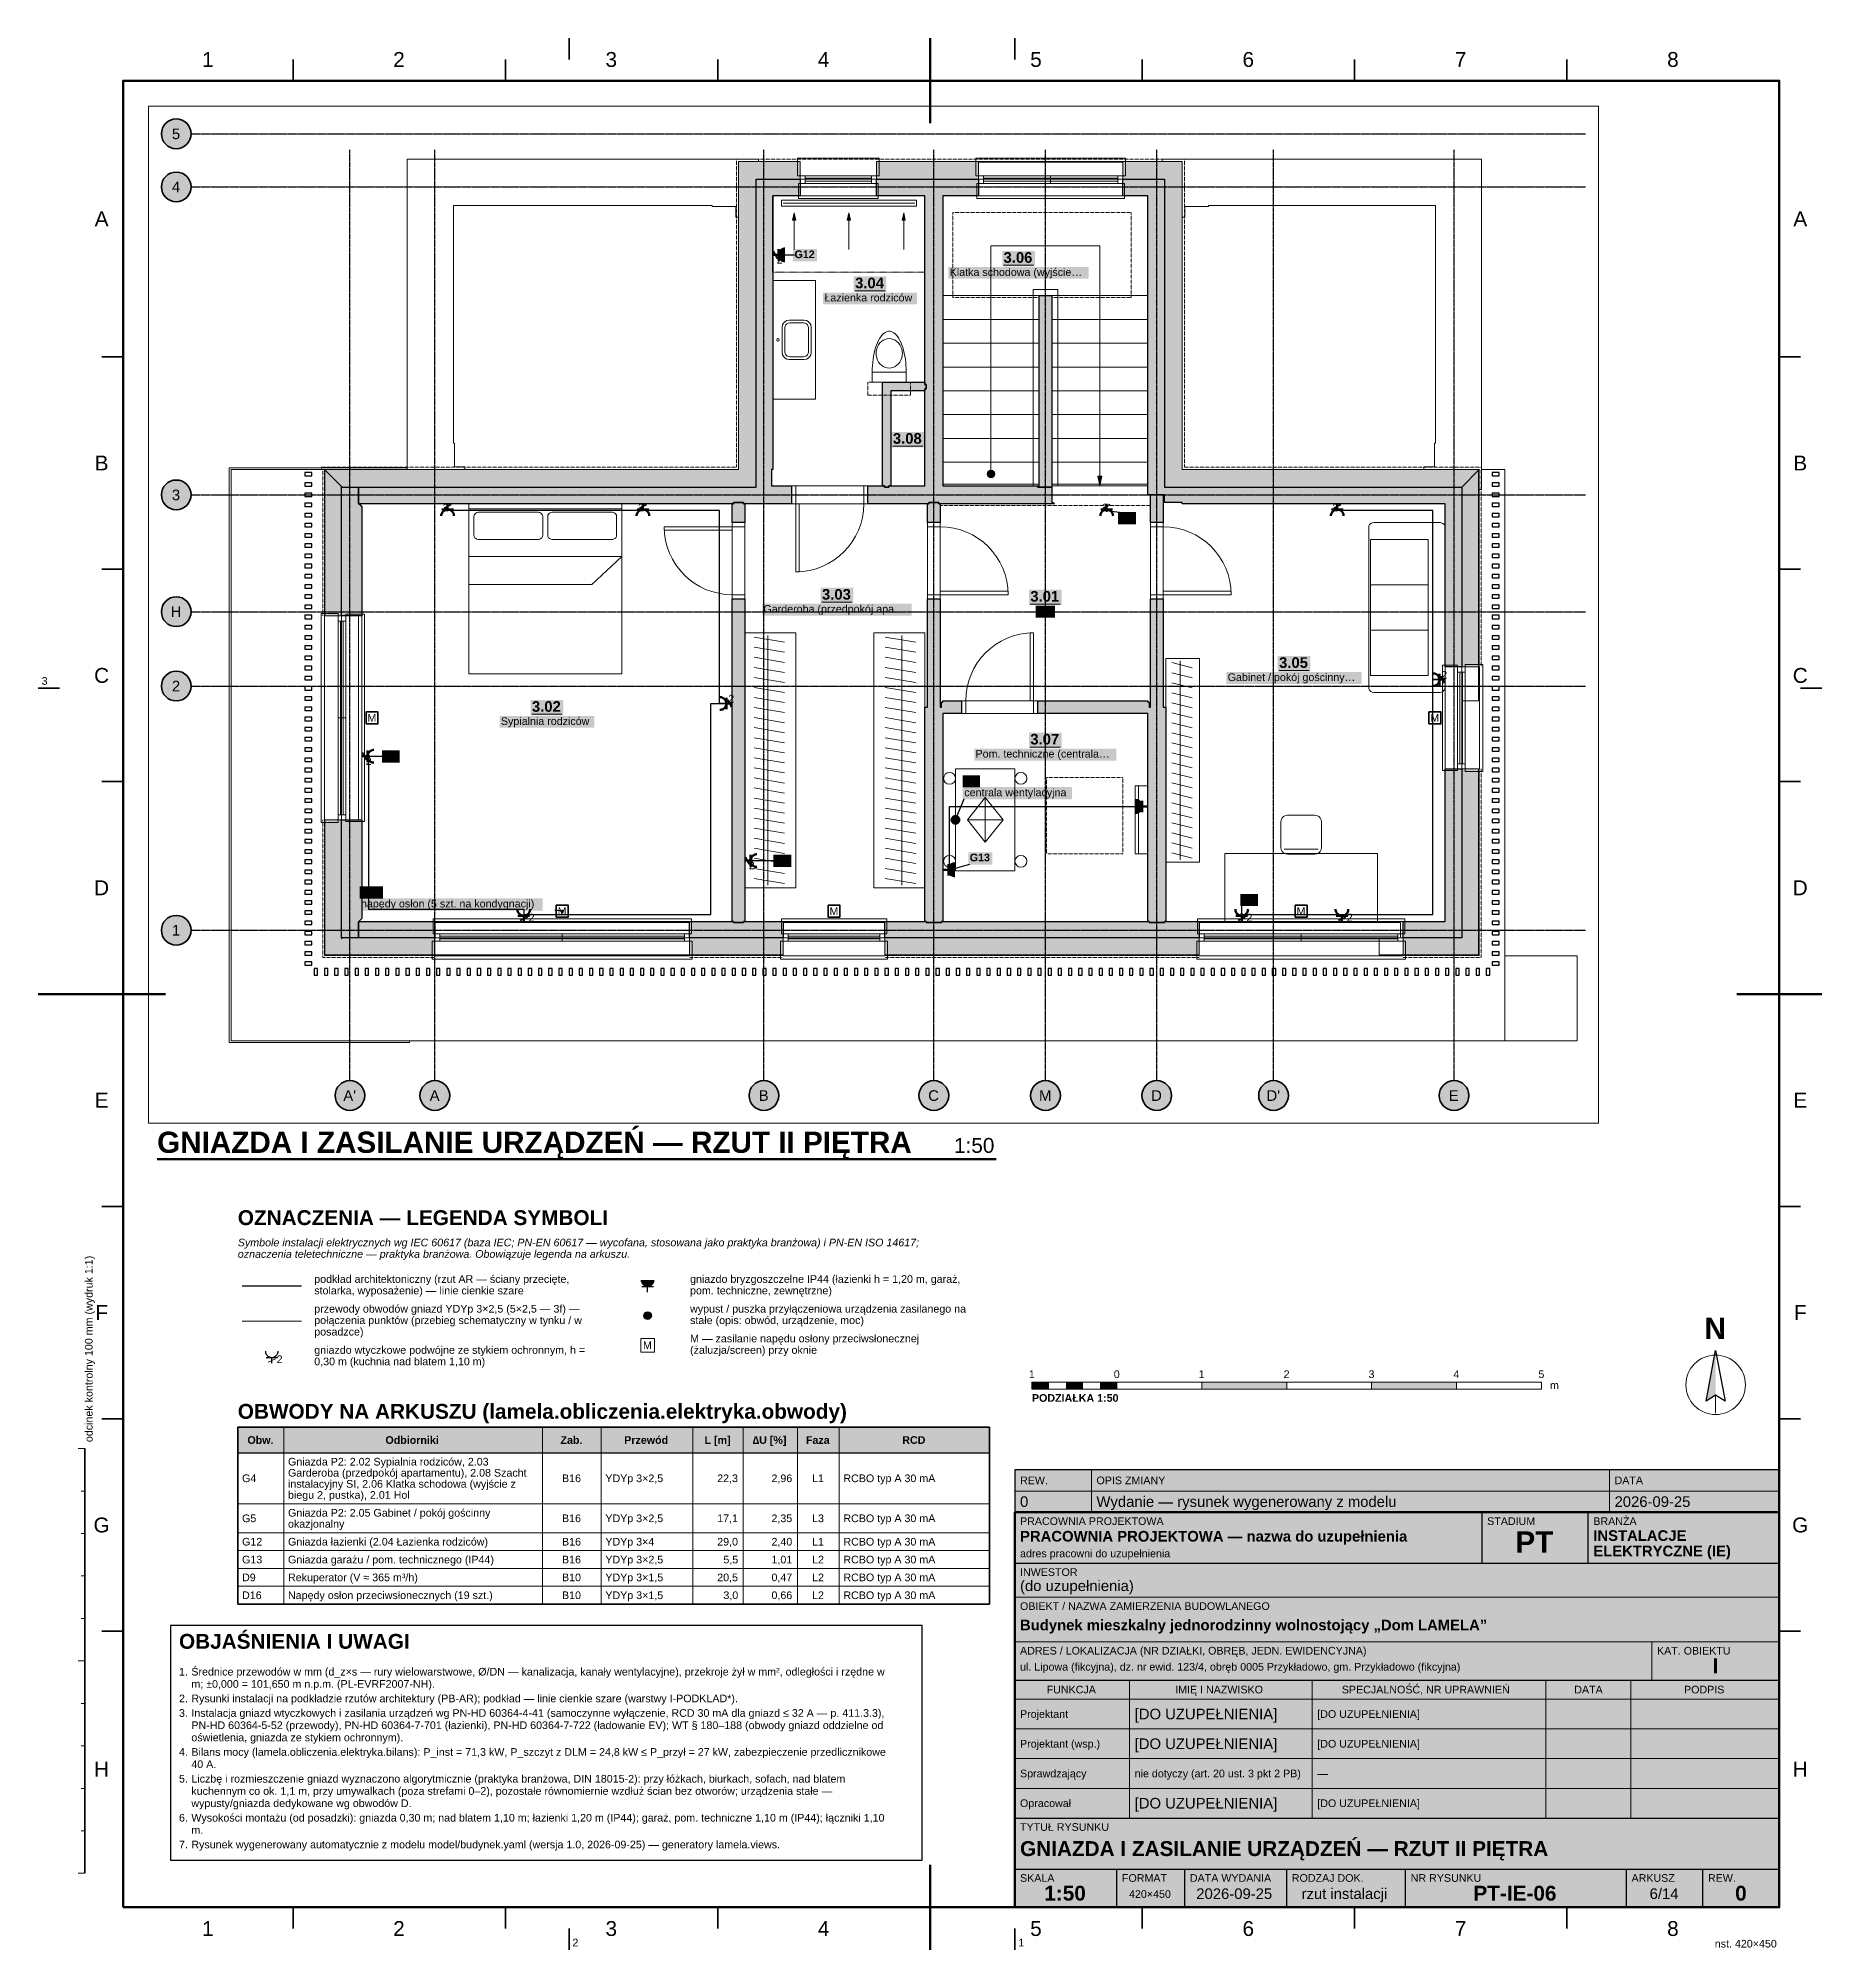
# Paper-space layout 'Arkusz PT-IE-06' of a CAD drawing. Header units: metres. Extents: x 0 to 420, y 0 to 450.
# The model-space entities are those that its viewports show. They can reach past a viewport. Long polylines and large blocks are cut down to what shows.
import ezdxf

# ---------------------------------------------------------------- set-up
doc = ezdxf.new("R2010")
doc.units = ezdxf.units.M
for name, pattern in [('KRESKOWA', [5.25, 4.2, -1.05]), ('KRESKOWA_DROBNA', [3.15, 2.1, -1.05]), ('PUNKTOWA', [10.5, 8.4, -1.05, 0, -1.05]), ('PUNKTOWA_KROTKA', [6.3, 4.2, -1.05, 0, -1.05])]:
    doc.linetypes.add(name, pattern=pattern)
for name, color, linetype, lineweight in [('A-MASKA', 7, 'Continuous', 18), ('A-SYMBOLE', 2, 'Continuous', 25), ('E-OPISY', 2, 'Continuous', 25), ('R-LEGENDA', 7, 'Continuous', 25), ('R-OPISY', 7, 'Continuous', 25), ('R-RAMKA', 7, 'Continuous', 50), ('R-TABLICZKA', 7, 'Continuous', 25)]:
    doc.layers.add(name, color=color, linetype=linetype, lineweight=lineweight)
for name, color, linetype, lineweight, true_color in [('E-GNIAZDA', 1, 'Continuous', 35, 0xc00000), ('E-ROZDZIELNICE', 1, 'Continuous', 35, 0xc00000), ('E-TRASY', 8, 'Continuous', 25, 0x606060), ('I-OSIE', 8, 'PUNKTOWA', 18, 0x7a7a7a), ('I-PODKLAD', 8, 'Continuous', 18, 0x9a9a9a), ('I-PODKLAD-SCIANY', 8, 'Continuous', 25, 0x6e6e6e), ('I-PODKLAD-WYPELN', 254, 'Continuous', 18, 0xe6e6e6), ('I-POMIESZCZENIA', 8, 'Continuous', 25, 0x4a4a4a)]:
    doc.layers.add(name, color=color, linetype=linetype, lineweight=lineweight, true_color=true_color)
doc.layers.add('R-RZUTNIA', color=8, linetype='Continuous', lineweight=18, plot=False)
doc.styles.add('PL_ARIAL', font='arial.ttf')
doc.styles.add('PL_ARIAL_B', font='arialbd.ttf')
doc.styles.add('PL_ARIAL_I', font='ariali.ttf')

psp = doc.layouts.new('Arkusz PT-IE-06')

# ---------------------------------------------------------------- texts
at = {"layer": 'A-SYMBOLE', "style": 'PL_ARIAL_B'}
psp.add_text('N', height=5, dxfattribs=at).set_placement((392.38, 143.79))
at = {"layer": 'E-GNIAZDA', "style": 'PL_ARIAL'}
for s, p in [('2', (56.14, 138.11)), ('M', (142.41, 141.4))]:
    psp.add_text(s, height=1.8, dxfattribs=at).set_placement(p)
at = {"layer": 'R-LEGENDA'}
for s, height, style, p in [('OZNACZENIA — LEGENDA SYMBOLI', 3.5, 'PL_ARIAL_B', (47, 170.6)), ('Symbole instalacji elektrycznych wg IEC 60617 (baza IEC; PN-EN 60617 — wycofana, stosowana jako praktyka branżowa) i PN-EN ISO 14617;', 1.8, 'PL_ARIAL_I', (47, 165.6)), ('oznaczenia teletechniczne — praktyka branżowa. Obowiązuje legenda na arkuszu.', 1.8, 'PL_ARIAL_I', (47, 162.9)), ('podkład architektoniczny (rzut AR — ściany przecięte,', 1.8, 'PL_ARIAL', (65, 157)), ('gniazdo bryzgoszczelne IP44 (łazienki h = 1,20 m, garaż,', 1.8, 'PL_ARIAL', (153.5, 157)), ('stolarka, wyposażenie) — linie cienkie szare', 1.8, 'PL_ARIAL', (65, 154.3)), ('pom. techniczne, zewnętrzne)', 1.8, 'PL_ARIAL', (153.5, 154.3)), ('przewody obwodów gniazd YDYp 3×2,5 (5×2,5 — 3f) —', 1.8, 'PL_ARIAL', (65, 150)), ('połączenia punktów (przebieg schematyczny w tynku / w', 1.8, 'PL_ARIAL', (65, 147.3)), ('wypust / puszka przyłączeniowa urządzenia zasilanego na', 1.8, 'PL_ARIAL', (153.5, 150)), ('stałe (opis: obwód, urządzenie, moc)', 1.8, 'PL_ARIAL', (153.5, 147.3)), ('posadzce)', 1.8, 'PL_ARIAL', (65, 144.6)), ('M — zasilanie napędu osłony przeciwsłonecznej', 1.8, 'PL_ARIAL', (153.5, 143)), ('gniazdo wtyczkowe podwójne ze stykiem ochronnym, h =', 1.8, 'PL_ARIAL', (65, 140.3)), ('(żaluzja/screen) przy oknie', 1.8, 'PL_ARIAL', (153.5, 140.3)), ('0,30 m (kuchnia nad blatem 1,10 m)', 1.8, 'PL_ARIAL', (65, 137.6))]:
    psp.add_text(s, height=height, dxfattribs=dict(at, style=style)).set_placement(p)
at = {"layer": 'R-OPISY'}
for s, height, style, p in [('GNIAZDA I ZASILANIE URZĄDZEŃ — RZUT II PIĘTRA', 5, 'PL_ARIAL_B', (28, 187.6)), ('1:50', 3.5, 'PL_ARIAL', (215.65, 187.6)), ('1', 1.8, 'PL_ARIAL', (233.27, 134.6)), ('0', 1.8, 'PL_ARIAL', (253.27, 134.6)), ('1', 1.8, 'PL_ARIAL', (273.27, 134.6)), ('2', 1.8, 'PL_ARIAL', (293.27, 134.6)), ('3', 1.8, 'PL_ARIAL', (313.27, 134.6)), ('4', 1.8, 'PL_ARIAL', (333.27, 134.6)), ('5', 1.8, 'PL_ARIAL', (353.27, 134.6)), ('PODZIAŁKA 1:50', 1.8, 'PL_ARIAL_B', (234, 129)), ('m', 1.8, 'PL_ARIAL', (356, 132)), ('OBWODY NA ARKUSZU (lamela.obliczenia.elektryka.obwody)', 3.5, 'PL_ARIAL_B', (47, 125)), ('Obw.', 1.8, 'PL_ARIAL_B', (49.26, 119.1)), ('Odbiorniki', 1.8, 'PL_ARIAL_B', (81.76, 119.1)), ('Zab.', 1.8, 'PL_ARIAL_B', (122.98, 119.1)), ('Przewód', 1.8, 'PL_ARIAL_B', (137.99, 119.1)), ('L [m]', 1.8, 'PL_ARIAL_B', (156.91, 119.1)), ('∆U [%]', 1.8, 'PL_ARIAL_B', (168.23, 119.1)), ('Faza', 1.8, 'PL_ARIAL_B', (180.78, 119.1)), ('RCD', 1.8, 'PL_ARIAL_B', (203.47, 119.1)), ('Gniazda P2: 2.02 Sypialnia rodziców, 2.03', 1.8, 'PL_ARIAL', (58.82, 114)), ('Garderoba (przedpokój apartamentu), 2.08 Szacht', 1.8, 'PL_ARIAL', (58.82, 111.39)), ('G4', 1.8, 'PL_ARIAL', (48, 110.09)), ('instalacyjny SI, 2.06 Klatka schodowa (wyjście z', 1.8, 'PL_ARIAL', (58.82, 108.78)), ('biegu 2, pustka), 2.01 Hol', 1.8, 'PL_ARIAL', (58.82, 106.17)), ('B16', 1.8, 'PL_ARIAL', (123.34, 110.09)), ('YDYp 3×2,5', 1.8, 'PL_ARIAL', (133.55, 110.09)), ('22,3', 1.8, 'PL_ARIAL', (159.89, 110.09)), ('2,96', 1.8, 'PL_ARIAL', (172.67, 110.09)), ('L1', 1.8, 'PL_ARIAL', (182.23, 110.09)), ('RCBO typ A 30 mA', 1.8, 'PL_ARIAL', (189.6, 110.09)), ('Gniazda P2: 2.05 Gabinet / pokój gościnny', 1.8, 'PL_ARIAL', (58.82, 101.97)), ('G5', 1.8, 'PL_ARIAL', (48, 100.67)), ('okazjonalny', 1.8, 'PL_ARIAL', (58.82, 99.36)), ('B16', 1.8, 'PL_ARIAL', (123.34, 100.67)), ('YDYp 3×2,5', 1.8, 'PL_ARIAL', (133.55, 100.67)), ('17,1', 1.8, 'PL_ARIAL', (159.89, 100.67)), ('2,35', 1.8, 'PL_ARIAL', (172.67, 100.67)), ('L3', 1.8, 'PL_ARIAL', (182.23, 100.67)), ('RCBO typ A 30 mA', 1.8, 'PL_ARIAL', (189.6, 100.67)), ('G12', 1.8, 'PL_ARIAL', (48, 95.16)), ('Gniazda łazienki (2.04 Łazienka rodziców)', 1.8, 'PL_ARIAL', (58.82, 95.16)), ('B16', 1.8, 'PL_ARIAL', (123.34, 95.16)), ('YDYp 3×4', 1.8, 'PL_ARIAL', (133.55, 95.16)), ('29,0', 1.8, 'PL_ARIAL', (159.89, 95.16)), ('2,40', 1.8, 'PL_ARIAL', (172.67, 95.16)), ('L1', 1.8, 'PL_ARIAL', (182.23, 95.16)), ('RCBO typ A 30 mA', 1.8, 'PL_ARIAL', (189.6, 95.16)), ('G13', 1.8, 'PL_ARIAL', (48, 90.96)), ('Gniazda garażu / pom. technicznego (IP44)', 1.8, 'PL_ARIAL', (58.82, 90.96)), ('B16', 1.8, 'PL_ARIAL', (123.34, 90.96)), ('YDYp 3×2,5', 1.8, 'PL_ARIAL', (133.55, 90.96)), ('5,5', 1.8, 'PL_ARIAL', (161.35, 90.96)), ('1,01', 1.8, 'PL_ARIAL', (172.67, 90.96)), ('L2', 1.8, 'PL_ARIAL', (182.23, 90.96)), ('RCBO typ A 30 mA', 1.8, 'PL_ARIAL', (189.6, 90.96)), ('D9', 1.8, 'PL_ARIAL', (48, 86.76)), ('Rekuperator (V ≈ 365 m³/h)', 1.8, 'PL_ARIAL', (58.82, 86.76)), ('B10', 1.8, 'PL_ARIAL', (123.34, 86.76)), ('YDYp 3×1,5', 1.8, 'PL_ARIAL', (133.55, 86.76)), ('20,5', 1.8, 'PL_ARIAL', (159.89, 86.76)), ('0,47', 1.8, 'PL_ARIAL', (172.67, 86.76)), ('L2', 1.8, 'PL_ARIAL', (182.23, 86.76)), ('RCBO typ A 30 mA', 1.8, 'PL_ARIAL', (189.6, 86.76)), ('D16', 1.8, 'PL_ARIAL', (48, 82.56)), ('Napędy osłon przeciwsłonecznych (19 szt.)', 1.8, 'PL_ARIAL', (58.82, 82.56)), ('B10', 1.8, 'PL_ARIAL', (123.34, 82.56)), ('YDYp 3×1,5', 1.8, 'PL_ARIAL', (133.55, 82.56)), ('3,0', 1.8, 'PL_ARIAL', (161.35, 82.56)), ('0,66', 1.8, 'PL_ARIAL', (172.67, 82.56)), ('L2', 1.8, 'PL_ARIAL', (182.23, 82.56)), ('RCBO typ A 30 mA', 1.8, 'PL_ARIAL', (189.6, 82.56)), ('OBJAŚNIENIA I UWAGI', 3.5, 'PL_ARIAL_B', (33.15, 70.86)), ('1. ', 1.8, 'PL_ARIAL', (33.15, 64.56)), ('Średnice przewodów w mm (d_z×s — rury wielowarstwowe, Ø/DN — kanalizacja, kanały wentylacyjne), przekroje żył w mm², odległości i rzędne w', 1.8, 'PL_ARIAL', (36.06, 64.56)), ('m; ±0,000 = 101,650 m n.p.m. (PL-EVRF2007-NH).', 1.8, 'PL_ARIAL', (36.06, 61.68)), ('2. ', 1.8, 'PL_ARIAL', (33.15, 58.26)), ('Rysunki instalacji na podkładzie rzutów architektury (PB-AR); podkład — linie cienkie szare (warstwy I-PODKLAD*).', 1.8, 'PL_ARIAL', (36.06, 58.26)), ('3. ', 1.8, 'PL_ARIAL', (33.15, 54.84)), ('Instalacja gniazd wtyczkowych i zasilania urządzeń wg PN-HD 60364-4-41 (samoczynne wyłączenie, RCD 30 mA dla gniazd ≤ 32 A — p. 411.3.3),', 1.8, 'PL_ARIAL', (36.06, 54.84)), ('oświetlenia, gniazda ze stykiem ochronnym).', 1.8, 'PL_ARIAL', (36.06, 49.08)), ('PN-HD 60364-5-52 (przewody), PN-HD 60364-7-701 (łazienki), PN-HD 60364-7-722 (ładowanie EV); WT § 180–188 (obwody gniazd oddzielne od', 1.8, 'PL_ARIAL', (36.06, 51.96)), ('4. ', 1.8, 'PL_ARIAL', (33.15, 45.66)), ('Bilans mocy (lamela.obliczenia.elektryka.bilans): P_inst = 71,3 kW, P_szczyt z DLM = 24,8 kW ≤ P_przył = 27 kW, zabezpieczenie przedlicznikowe', 1.8, 'PL_ARIAL', (36.06, 45.66)), ('5. ', 1.8, 'PL_ARIAL', (33.15, 39.36)), ('40 A.', 1.8, 'PL_ARIAL', (36.06, 42.78)), ('Liczbę i rozmieszczenie gniazd wyznaczono algorytmicznie (praktyka branżowa, DIN 18015-2): przy łóżkach, biurkach, sofach, nad blatem', 1.8, 'PL_ARIAL', (36.06, 39.36)), ('kuchennym co ok. 1,1 m, przy umywalkach (poza strefami 0–2), pozostałe równomiernie wzdłuż ścian bez otworów; urządzenia stałe —', 1.8, 'PL_ARIAL', (36.06, 36.48)), ('6. ', 1.8, 'PL_ARIAL', (33.15, 30.18)), ('wypusty/gniazda dedykowane wg obwodów D.', 1.8, 'PL_ARIAL', (36.06, 33.6)), ('Wysokości montażu (od posadzki): gniazda 0,30 m; nad blatem 1,10 m; łazienki 1,20 m (IP44); garaż, pom. techniczne 1,10 m (IP44); łączniki 1,10', 1.8, 'PL_ARIAL', (36.06, 30.18)), ('m.', 1.8, 'PL_ARIAL', (36.06, 27.3)), ('7. ', 1.8, 'PL_ARIAL', (33.15, 23.88)), ('Rysunek wygenerowany automatycznie z modelu model/budynek.yaml (wersja 1.0, 2026-09-25) — generatory lamela.views.', 1.8, 'PL_ARIAL', (36.06, 23.88))]:
    psp.add_text(s, height=height, dxfattribs=dict(at, style=style)).set_placement(p)
at = {"layer": 'R-OPISY', "style": 'PL_ARIAL'}
psp.add_text('odcinek kontrolny 100 mm (wydruk 1:1)', height=1.8, rotation=90, dxfattribs=at).set_placement((12.8, 119.5))
at = {"layer": 'R-RAMKA', "style": 'PL_ARIAL'}
for s, height, p in [('1', 3.5, (38.59, 443.25)), ('2', 3.5, (83.59, 443.25)), ('3', 3.5, (133.59, 443.25)), ('4', 3.5, (183.59, 443.25)), ('5', 3.5, (233.59, 443.25)), ('6', 3.5, (283.59, 443.25)), ('7', 3.5, (333.59, 443.25)), ('8', 3.5, (383.59, 443.25)), ('A', 3.5, (13.3, 405.75)), ('A', 3.5, (413.3, 405.75)), ('B', 3.5, (13.3, 348.25)), ('B', 3.5, (413.3, 348.25)), ('C', 3.5, (13.16, 298.25)), ('C', 3.5, (413.16, 298.25)), ('3', 1.8, (0.8, 297.8)), ('D', 3.5, (13.16, 248.25)), ('D', 3.5, (413.16, 248.25)), ('E', 3.5, (13.3, 198.25)), ('E', 3.5, (413.3, 198.25)), ('F', 3.5, (13.45, 148.25)), ('F', 3.5, (413.45, 148.25)), ('G', 3.5, (13.02, 98.25)), ('G', 3.5, (413.02, 98.25)), ('H', 3.5, (13.16, 40.75)), ('H', 3.5, (413.16, 40.75)), ('1', 3.5, (38.59, 3.25)), ('2', 3.5, (83.59, 3.25)), ('3', 3.5, (133.59, 3.25)), ('4', 3.5, (183.59, 3.25)), ('5', 3.5, (233.59, 3.25)), ('6', 3.5, (283.59, 3.25)), ('7', 3.5, (333.59, 3.25)), ('8', 3.5, (383.59, 3.25)), ('2', 1.8, (125.8, 0.8)), ('1', 1.8, (230.8, 0.8)), ('nst. 420×450', 1.8, (394.8, 0.53))]:
    psp.add_text(s, height=height, dxfattribs=at).set_placement(p)
at = {"layer": 'R-TABLICZKA'}
for s, height, style, p in [('REW.', 1.8, 'PL_ARIAL', (231.2, 109.6)), ('OPIS ZMIANY', 1.8, 'PL_ARIAL', (249.2, 109.6)), ('DATA', 1.8, 'PL_ARIAL', (371.2, 109.6)), ('0', 2.5, 'PL_ARIAL', (231.2, 104.25)), ('Wydanie — rysunek wygenerowany z modelu', 2.5, 'PL_ARIAL', (249.2, 104.25)), ('2026-09-25', 2.5, 'PL_ARIAL', (371.2, 104.25)), ('PRACOWNIA PROJEKTOWA', 1.8, 'PL_ARIAL', (231.2, 100)), ('STADIUM', 1.8, 'PL_ARIAL', (341.2, 100)), ('BRANŻA', 1.8, 'PL_ARIAL', (366.2, 100)), ('PRACOWNIA PROJEKTOWA — nazwa do uzupełnienia', 2.5, 'PL_ARIAL_B', (231.2, 96.1)), ('PT', 5, 'PL_ARIAL_B', (347.86, 93.5)), ('INSTALACJE', 2.5, 'PL_ARIAL_B', (366.2, 96.26)), ('ELEKTRYCZNE (IE)', 2.5, 'PL_ARIAL_B', (366.2, 92.64)), ('adres pracowni do uzupełnienia', 1.8, 'PL_ARIAL', (231.2, 92.4)), ('(do uzupełnienia)', 2.5, 'PL_ARIAL', (231.2, 84.45)), ('INWESTOR', 1.8, 'PL_ARIAL', (231.2, 88)), ('OBIEKT / NAZWA ZAMIERZENIA BUDOWLANEGO', 1.8, 'PL_ARIAL', (231.2, 80)), ('Budynek mieszkalny jednorodzinny wolnostojący „Dom LAMELA”', 2.5, 'PL_ARIAL_B', (231.2, 75.2)), ('ADRES / LOKALIZACJA (NR DZIAŁKI, OBRĘB, JEDN. EWIDENCYJNA)', 1.8, 'PL_ARIAL', (231.2, 69.5)), ('ul. Lipowa (fikcyjna), dz. nr ewid. 123/4, obręb 0005 Przykładowo, gm. Przykładowo (fikcyjna)', 1.8, 'PL_ARIAL', (231.2, 65.72)), ('KAT. OBIEKTU', 1.8, 'PL_ARIAL', (381.2, 69.5)), ('I', 3.5, 'PL_ARIAL_B', (394.29, 65.07)), ('FUNKCJA', 1.8, 'PL_ARIAL', (237.47, 60.35)), ('IMIĘ I NAZWISKO', 1.8, 'PL_ARIAL', (267.74, 60.35)), ('SPECJALNOŚĆ, NR UPRAWNIEŃ', 1.8, 'PL_ARIAL', (306.98, 60.35)), ('DATA', 1.8, 'PL_ARIAL', (361.71, 60.35)), ('PODPIS', 1.8, 'PL_ARIAL', (387.56, 60.35)), ('Projektant', 1.8, 'PL_ARIAL', (231.2, 54.6)), ('[DO UZUPEŁNIENIA]', 2.5, 'PL_ARIAL', (258.2, 54.25)), ('[DO UZUPEŁNIENIA]', 1.8, 'PL_ARIAL', (301.2, 54.6)), ('[DO UZUPEŁNIENIA]', 2.5, 'PL_ARIAL', (258.2, 47.25)), ('Projektant (wsp.)', 1.8, 'PL_ARIAL', (231.2, 47.6)), ('[DO UZUPEŁNIENIA]', 1.8, 'PL_ARIAL', (301.2, 47.6)), ('Sprawdzający', 1.8, 'PL_ARIAL', (231.2, 40.6)), ('nie dotyczy (art. 20 ust. 3 pkt 2 PB)', 1.8, 'PL_ARIAL', (258.2, 40.6)), ('—', 1.8, 'PL_ARIAL', (301.2, 40.6)), ('Opracował', 1.8, 'PL_ARIAL', (231.2, 33.6)), ('[DO UZUPEŁNIENIA]', 2.5, 'PL_ARIAL', (258.2, 33.25)), ('[DO UZUPEŁNIENIA]', 1.8, 'PL_ARIAL', (301.2, 33.6)), ('TYTUŁ RYSUNKU', 1.8, 'PL_ARIAL', (231.2, 28)), ('GNIAZDA I ZASILANIE URZĄDZEŃ — RZUT II PIĘTRA', 3.5, 'PL_ARIAL_B', (231.2, 22.07)), ('SKALA', 1.8, 'PL_ARIAL', (231.2, 16)), ('1:50', 3.5, 'PL_ARIAL_B', (236.91, 11.57)), ('FORMAT', 1.8, 'PL_ARIAL', (255.2, 16)), ('420×450', 1.8, 'PL_ARIAL', (256.87, 12.22)), ('DATA WYDANIA', 1.8, 'PL_ARIAL', (271.2, 16)), ('2026-09-25', 2.5, 'PL_ARIAL', (272.71, 11.95)), ('RODZAJ DOK.', 1.8, 'PL_ARIAL', (295.2, 16)), ('rzut instalacji', 2.5, 'PL_ARIAL', (297.5, 11.95)), ('NR RYSUNKU', 1.8, 'PL_ARIAL', (323.2, 16)), ('PT-IE-06', 3.5, 'PL_ARIAL_B', (337.96, 11.57)), ('ARKUSZ', 1.8, 'PL_ARIAL', (375.2, 16)), ('6/14', 2.5, 'PL_ARIAL', (379.46, 11.95)), ('REW.', 1.8, 'PL_ARIAL', (393.2, 16)), ('0', 3.5, 'PL_ARIAL_B', (399.59, 11.57))]:
    psp.add_text(s, height=height, dxfattribs=dict(at, style=style)).set_placement(p)

msp = doc.modelspace()

# ---------------------------------------------------------------- texts
at = {"layer": 'E-GNIAZDA', "style": 'PL_ARIAL'}
for s, p in [('2', (4.025, 7.848)), ('2', (0.093, 4.93)), ('2', (2.393, 4.93)), ('2', (7.853, 4.93)), ('2', (10.568, 4.93)), ('2', (11.85, 2.962)), ('2', (3.455, 2.681)), ('M', (-0.794, 2.455)), ('M', (11.721, 2.455)), ('2', (-0.815, 1.947)), ('2', (3.695, 0.718)), ('M', (1.446, 0.18)), ('M', (4.646, 0.18)), ('M', (10.146, 0.18)), ('2', (1.104, 0.105)), ('2', (9.557, 0.105)), ('2', (10.737, 0.105))]:
    msp.add_text(s, height=0.09, dxfattribs=at).set_placement(p)
at = {"layer": 'E-OPISY'}
for s, style, p in [('G12', 'PL_ARIAL_B', (4.235, 7.912)), ('G4', 'PL_ARIAL_B', (8.062, 4.814)), ('G4', 'PL_ARIAL_B', (-0.605, 2.01)), ('D9', 'PL_ARIAL_B', (6.234, 1.718)), ('centrala wentylacyjna', 'PL_ARIAL', (6.234, 1.578)), ('G13', 'PL_ARIAL_B', (6.298, 0.812)), ('G4', 'PL_ARIAL_B', (4.005, 0.782)), ('D16', 'PL_ARIAL_B', (-0.87, 0.408)), ('napędy osłon (5 szt. na kondygnacji)', 'PL_ARIAL', (-0.87, 0.269)), ('G5', 'PL_ARIAL_B', (9.5, 0.322))]:
    msp.add_text(s, height=0.09, dxfattribs=dict(at, style=style)).set_placement(p)
at = {"layer": 'I-OSIE', "style": 'PL_ARIAL'}
for s, p in [('5', (-3.096, 9.312)), ('4', (-3.096, 8.688)), ('3', (-3.096, 5.062)), ('H', (-3.111, 3.688)), ('2', (-3.096, 2.812)), ('1', (-3.096, -0.062)), ("A'", (-1.078, -2.008)), ('A', (-0.061, -2.008)), ('B', (3.814, -2.008)), ('C', (5.809, -2.008)), ('M', (7.114, -2.008)), ('D', (8.434, -2.008)), ("D'", (9.792, -2.008)), ('E', (11.939, -2.008))]:
    msp.add_text(s, height=0.125, dxfattribs=at).set_placement(p)
at = {"layer": 'I-POMIESZCZENIA'}
for s, height, style, p in [('3.06', 0.125, 'PL_ARIAL_B', (6.696, 7.857)), ('3.04', 0.125, 'PL_ARIAL_B', (4.948, 7.557)), ('Klatka schodowa (wyjście…', 0.09, 'PL_ARIAL', (6.062, 7.702)), ('Łazienka rodziców', 0.09, 'PL_ARIAL', (4.587, 7.402)), ('3.08', 0.125, 'PL_ARIAL_B', (5.393, 5.727)), ('Garderoba (przedpokój apa…', 0.09, 'PL_ARIAL', (3.869, 3.738)), ('3.03', 0.125, 'PL_ARIAL_B', (4.558, 3.892)), ('3.01', 0.125, 'PL_ARIAL_B', (7.011, 3.869)), ('Hol', 0.09, 'PL_ARIAL', (7.089, 3.715)), ('3.05', 0.125, 'PL_ARIAL_B', (9.94, 3.089)), ('Gabinet / pokój gościnny…', 0.09, 'PL_ARIAL', (9.335, 2.934)), ('Sypialnia rodziców', 0.09, 'PL_ARIAL', (0.778, 2.417)), ('3.02', 0.125, 'PL_ARIAL_B', (1.143, 2.572)), ('3.07', 0.125, 'PL_ARIAL_B', (7.011, 2.187)), ('Pom. techniczne (centrala…', 0.09, 'PL_ARIAL', (6.366, 2.033))]:
    msp.add_text(s, height=height, dxfattribs=dict(at, style=style)).set_placement(p)

# ---------------------------------------------------------------- hatches: boundary and pattern name
at = {"layer": 'A-MASKA', "true_color": 0xffffff}
for points in [[(4.217, 7.874), (4.5, 7.874), (4.5, 8.019), (4.217, 8.019)], [(6.681, 7.814), (7.065, 7.814), (7.065, 7.997), (6.681, 7.997)], [(4.933, 7.514), (5.317, 7.514), (5.317, 7.697), (4.933, 7.697)], [(6.047, 7.668), (7.699, 7.668), (7.699, 7.807), (6.047, 7.807)], [(4.572, 7.368), (5.678, 7.368), (5.678, 7.507), (4.572, 7.507)], [(5.378, 5.685), (5.762, 5.685), (5.762, 5.867), (5.378, 5.867)], [(8.044, 4.777), (8.254, 4.777), (8.254, 4.922), (8.044, 4.922)], [(3.854, 3.703), (5.615, 3.703), (5.615, 3.843), (3.854, 3.843)], [(4.543, 3.85), (4.926, 3.85), (4.926, 4.032), (4.543, 4.032)], [(6.996, 3.827), (7.379, 3.827), (7.379, 4.01), (6.996, 4.01)], [(7.074, 3.68), (7.301, 3.68), (7.301, 3.82), (7.074, 3.82)], [(9.925, 3.046), (10.309, 3.046), (10.309, 3.229), (9.925, 3.229)], [(9.32, 2.9), (10.914, 2.9), (10.914, 3.039), (9.32, 3.039)], [(1.128, 2.53), (1.512, 2.53), (1.512, 2.712), (1.128, 2.712)], [(0.763, 2.383), (1.877, 2.383), (1.877, 2.522), (0.763, 2.522)], [(6.996, 2.145), (7.379, 2.145), (7.379, 2.327), (6.996, 2.327)], [(-0.622, 1.973), (-0.413, 1.973), (-0.413, 2.118), (-0.622, 2.118)], [(6.351, 1.998), (8.024, 1.998), (8.024, 2.138), (6.351, 2.138)], [(6.216, 1.681), (6.418, 1.681), (6.418, 1.825), (6.216, 1.825)], [(6.216, 1.541), (7.502, 1.541), (7.502, 1.686), (6.216, 1.686)], [(6.281, 0.774), (6.563, 0.774), (6.563, 0.919), (6.281, 0.919)], [(3.987, 0.744), (4.197, 0.744), (4.197, 0.889), (3.987, 0.889)], [(-0.887, 0.371), (-0.612, 0.371), (-0.612, 0.516), (-0.887, 0.516)], [(-0.887, 0.231), (1.271, 0.231), (1.271, 0.376), (-0.887, 0.376)], [(9.482, 0.284), (9.692, 0.284), (9.692, 0.429), (9.482, 0.429)]]:
    msp.add_hatch(color=7, dxfattribs=at).paths.add_polyline_path(points)
at = {"layer": 'E-GNIAZDA', "true_color": 0x000000}
for points in [[(4.122, 8.025), (4.113, 8.024), (4.103, 8.022), (4.094, 8.019), (4.085, 8.015), (4.077, 8.01), (4.069, 8.003), (4.063, 7.996), (4.058, 7.987), (4.053, 7.979), (4.05, 7.969), (4.048, 7.96), (4.048, 7.95), (4.048, 7.94), (4.05, 7.931), (4.053, 7.921), (4.058, 7.913), (4.063, 7.904), (4.069, 7.897), (4.077, 7.89), (4.085, 7.885), (4.094, 7.881), (4.103, 7.878), (4.113, 7.876), (4.122, 7.875)], [(8.252, 1.383), (8.262, 1.383), (8.272, 1.385), (8.281, 1.388), (8.29, 1.393), (8.298, 1.398), (8.306, 1.404), (8.312, 1.412), (8.317, 1.42), (8.322, 1.429), (8.325, 1.438), (8.327, 1.448), (8.327, 1.458), (8.327, 1.467), (8.325, 1.477), (8.322, 1.486), (8.317, 1.495), (8.312, 1.503), (8.306, 1.511), (8.298, 1.517), (8.29, 1.522), (8.281, 1.527), (8.272, 1.53), (8.262, 1.532), (8.252, 1.532)], [(6.123, 0.787), (6.113, 0.787), (6.103, 0.785), (6.094, 0.782), (6.085, 0.777), (6.077, 0.772), (6.069, 0.766), (6.063, 0.758), (6.058, 0.75), (6.053, 0.741), (6.05, 0.732), (6.048, 0.722), (6.048, 0.712), (6.048, 0.703), (6.05, 0.693), (6.053, 0.684), (6.058, 0.675), (6.063, 0.667), (6.069, 0.659), (6.077, 0.653), (6.085, 0.648), (6.094, 0.643), (6.103, 0.64), (6.113, 0.638), (6.123, 0.637)]]:
    msp.add_hatch(color=7, dxfattribs=at).paths.add_polyline_path(points)
at = {"layer": 'E-OPISY', "true_color": 0x000000}
for points in [[(4.077, 7.95), (4.077, 7.955), (4.075, 7.959), (4.072, 7.962), (4.069, 7.965), (4.065, 7.967), (4.06, 7.968), (4.055, 7.967), (4.051, 7.965), (4.048, 7.962), (4.045, 7.959), (4.043, 7.955), (4.042, 7.95), (4.043, 7.945), (4.045, 7.941), (4.048, 7.938), (4.051, 7.935), (4.055, 7.933), (4.06, 7.933), (4.065, 7.933), (4.069, 7.935), (4.072, 7.938), (4.075, 7.941), (4.077, 7.945)], [(7.928, 4.94), (7.927, 4.945), (7.925, 4.949), (7.922, 4.952), (7.919, 4.955), (7.915, 4.957), (7.91, 4.957), (7.905, 4.957), (7.901, 4.955), (7.898, 4.952), (7.895, 4.949), (7.893, 4.945), (7.893, 4.94), (7.893, 4.935), (7.895, 4.931), (7.898, 4.928), (7.901, 4.925), (7.905, 4.923), (7.91, 4.922), (7.915, 4.923), (7.919, 4.925), (7.922, 4.928), (7.925, 4.931), (7.927, 4.935)], [(-0.763, 2.049), (-0.763, 2.053), (-0.765, 2.057), (-0.768, 2.061), (-0.771, 2.064), (-0.775, 2.066), (-0.78, 2.066), (-0.785, 2.066), (-0.789, 2.064), (-0.792, 2.061), (-0.795, 2.057), (-0.797, 2.053), (-0.797, 2.049), (-0.797, 2.044), (-0.795, 2.04), (-0.792, 2.036), (-0.789, 2.033), (-0.785, 2.032), (-0.78, 2.031), (-0.775, 2.032), (-0.771, 2.033), (-0.768, 2.036), (-0.765, 2.04), (-0.763, 2.044)], [(6.147, 1.3), (6.147, 1.305), (6.145, 1.309), (6.142, 1.312), (6.139, 1.315), (6.135, 1.317), (6.13, 1.318), (6.125, 1.317), (6.121, 1.315), (6.118, 1.312), (6.115, 1.309), (6.113, 1.305), (6.112, 1.3), (6.113, 1.295), (6.115, 1.291), (6.118, 1.288), (6.121, 1.285), (6.125, 1.283), (6.13, 1.282), (6.135, 1.283), (6.139, 1.285), (6.142, 1.288), (6.145, 1.291), (6.147, 1.295)], [(3.748, 0.82), (3.747, 0.825), (3.745, 0.829), (3.742, 0.832), (3.739, 0.835), (3.735, 0.837), (3.73, 0.837), (3.725, 0.837), (3.721, 0.835), (3.718, 0.832), (3.715, 0.829), (3.713, 0.825), (3.712, 0.82), (3.713, 0.815), (3.715, 0.811), (3.718, 0.808), (3.721, 0.805), (3.725, 0.803), (3.73, 0.802), (3.735, 0.803), (3.739, 0.805), (3.742, 0.808), (3.745, 0.811), (3.747, 0.815)], [(6.078, 0.712), (6.077, 0.717), (6.075, 0.721), (6.072, 0.725), (6.069, 0.728), (6.065, 0.729), (6.06, 0.73), (6.055, 0.729), (6.051, 0.728), (6.048, 0.725), (6.045, 0.721), (6.043, 0.717), (6.043, 0.712), (6.043, 0.708), (6.045, 0.704), (6.048, 0.7), (6.051, 0.697), (6.055, 0.696), (6.06, 0.695), (6.065, 0.696), (6.069, 0.697), (6.072, 0.7), (6.075, 0.704), (6.077, 0.708)], [(1.518, 0.225), (1.517, 0.23), (1.515, 0.234), (1.512, 0.237), (1.509, 0.24), (1.505, 0.242), (1.5, 0.242), (1.495, 0.242), (1.491, 0.24), (1.488, 0.237), (1.485, 0.234), (1.483, 0.23), (1.482, 0.225), (1.483, 0.22), (1.485, 0.216), (1.488, 0.213), (1.491, 0.21), (1.495, 0.208), (1.5, 0.207), (1.505, 0.208), (1.509, 0.21), (1.512, 0.213), (1.515, 0.216), (1.517, 0.22)], [(9.518, 0.185), (9.517, 0.19), (9.515, 0.194), (9.512, 0.197), (9.509, 0.2), (9.505, 0.202), (9.5, 0.203), (9.495, 0.202), (9.491, 0.2), (9.488, 0.197), (9.485, 0.194), (9.483, 0.19), (9.482, 0.185), (9.483, 0.18), (9.485, 0.176), (9.488, 0.173), (9.491, 0.17), (9.495, 0.168), (9.5, 0.168), (9.505, 0.168), (9.509, 0.17), (9.512, 0.173), (9.515, 0.176), (9.517, 0.18)]]:
    msp.add_hatch(color=7, dxfattribs=at).paths.add_polyline_path(points)
at = {"layer": 'E-ROZDZIELNICE', "true_color": 0x000000}
msp.add_hatch(color=7, dxfattribs=at).paths.add_polyline_path([(6.175, 1.3), (6.173, 1.312), (6.169, 1.323), (6.162, 1.332), (6.152, 1.339), (6.142, 1.343), (6.13, 1.345), (6.118, 1.343), (6.107, 1.339), (6.098, 1.332), (6.091, 1.323), (6.087, 1.312), (6.085, 1.3), (6.087, 1.288), (6.091, 1.278), (6.098, 1.268), (6.107, 1.261), (6.118, 1.257), (6.13, 1.255), (6.142, 1.257), (6.152, 1.261), (6.162, 1.268), (6.169, 1.278), (6.173, 1.288)])
at = {"layer": 'I-OSIE', "true_color": 0xffffff}
for points in [[(-2.87, 9.375), (-2.871, 9.398), (-2.876, 9.42), (-2.883, 9.442), (-2.893, 9.463), (-2.906, 9.482), (-2.921, 9.499), (-2.938, 9.514), (-2.958, 9.527), (-2.978, 9.537), (-3, 9.544), (-3.022, 9.549), (-3.045, 9.55), (-3.068, 9.549), (-3.09, 9.544), (-3.112, 9.537), (-3.132, 9.527), (-3.152, 9.514), (-3.169, 9.499), (-3.184, 9.482), (-3.197, 9.463), (-3.207, 9.442), (-3.214, 9.42), (-3.219, 9.398), (-3.22, 9.375), (-3.219, 9.352), (-3.214, 9.33), (-3.207, 9.308), (-3.197, 9.287), (-3.184, 9.268), (-3.169, 9.251), (-3.152, 9.236), (-3.132, 9.223), (-3.112, 9.213), (-3.09, 9.206), (-3.068, 9.201), (-3.045, 9.2), (-3.022, 9.201), (-3, 9.206), (-2.978, 9.213), (-2.958, 9.223), (-2.938, 9.236), (-2.921, 9.251), (-2.906, 9.268), (-2.893, 9.287), (-2.883, 9.308), (-2.876, 9.33), (-2.871, 9.352)], [(-2.87, 8.75), (-2.871, 8.773), (-2.876, 8.795), (-2.883, 8.817), (-2.893, 8.838), (-2.906, 8.857), (-2.921, 8.874), (-2.938, 8.889), (-2.958, 8.902), (-2.978, 8.912), (-3, 8.919), (-3.022, 8.924), (-3.045, 8.925), (-3.068, 8.924), (-3.09, 8.919), (-3.112, 8.912), (-3.132, 8.902), (-3.152, 8.889), (-3.169, 8.874), (-3.184, 8.857), (-3.197, 8.838), (-3.207, 8.817), (-3.214, 8.795), (-3.219, 8.773), (-3.22, 8.75), (-3.219, 8.727), (-3.214, 8.705), (-3.207, 8.683), (-3.197, 8.662), (-3.184, 8.643), (-3.169, 8.626), (-3.152, 8.611), (-3.132, 8.598), (-3.112, 8.588), (-3.09, 8.581), (-3.068, 8.576), (-3.045, 8.575), (-3.022, 8.576), (-3, 8.581), (-2.978, 8.588), (-2.958, 8.598), (-2.938, 8.611), (-2.921, 8.626), (-2.906, 8.643), (-2.893, 8.662), (-2.883, 8.683), (-2.876, 8.705), (-2.871, 8.727)], [(-2.87, 5.125), (-2.871, 5.148), (-2.876, 5.17), (-2.883, 5.192), (-2.893, 5.213), (-2.906, 5.232), (-2.921, 5.249), (-2.938, 5.264), (-2.958, 5.277), (-2.978, 5.287), (-3, 5.294), (-3.022, 5.299), (-3.045, 5.3), (-3.068, 5.299), (-3.09, 5.294), (-3.112, 5.287), (-3.132, 5.277), (-3.152, 5.264), (-3.169, 5.249), (-3.184, 5.232), (-3.197, 5.213), (-3.207, 5.192), (-3.214, 5.17), (-3.219, 5.148), (-3.22, 5.125), (-3.219, 5.102), (-3.214, 5.08), (-3.207, 5.058), (-3.197, 5.037), (-3.184, 5.018), (-3.169, 5.001), (-3.152, 4.986), (-3.132, 4.973), (-3.112, 4.963), (-3.09, 4.956), (-3.068, 4.951), (-3.045, 4.95), (-3.022, 4.951), (-3, 4.956), (-2.978, 4.963), (-2.958, 4.973), (-2.938, 4.986), (-2.921, 5.001), (-2.906, 5.018), (-2.893, 5.037), (-2.883, 5.058), (-2.876, 5.08), (-2.871, 5.102)], [(-2.87, 3.75), (-2.871, 3.773), (-2.876, 3.795), (-2.883, 3.817), (-2.893, 3.837), (-2.906, 3.857), (-2.921, 3.874), (-2.938, 3.889), (-2.958, 3.902), (-2.978, 3.912), (-3, 3.919), (-3.022, 3.924), (-3.045, 3.925), (-3.068, 3.924), (-3.09, 3.919), (-3.112, 3.912), (-3.132, 3.902), (-3.152, 3.889), (-3.169, 3.874), (-3.184, 3.857), (-3.197, 3.837), (-3.207, 3.817), (-3.214, 3.795), (-3.219, 3.773), (-3.22, 3.75), (-3.219, 3.727), (-3.214, 3.705), (-3.207, 3.683), (-3.197, 3.663), (-3.184, 3.643), (-3.169, 3.626), (-3.152, 3.611), (-3.132, 3.598), (-3.112, 3.588), (-3.09, 3.581), (-3.068, 3.576), (-3.045, 3.575), (-3.022, 3.576), (-3, 3.581), (-2.978, 3.588), (-2.958, 3.598), (-2.938, 3.611), (-2.921, 3.626), (-2.906, 3.643), (-2.893, 3.663), (-2.883, 3.683), (-2.876, 3.705), (-2.871, 3.727)], [(-2.87, 2.875), (-2.871, 2.898), (-2.876, 2.92), (-2.883, 2.942), (-2.893, 2.962), (-2.906, 2.982), (-2.921, 2.999), (-2.938, 3.014), (-2.958, 3.027), (-2.978, 3.037), (-3, 3.044), (-3.022, 3.049), (-3.045, 3.05), (-3.068, 3.049), (-3.09, 3.044), (-3.112, 3.037), (-3.132, 3.027), (-3.152, 3.014), (-3.169, 2.999), (-3.184, 2.982), (-3.197, 2.962), (-3.207, 2.942), (-3.214, 2.92), (-3.219, 2.898), (-3.22, 2.875), (-3.219, 2.852), (-3.214, 2.83), (-3.207, 2.808), (-3.197, 2.788), (-3.184, 2.768), (-3.169, 2.751), (-3.152, 2.736), (-3.132, 2.723), (-3.112, 2.713), (-3.09, 2.706), (-3.068, 2.701), (-3.045, 2.7), (-3.022, 2.701), (-3, 2.706), (-2.978, 2.713), (-2.958, 2.723), (-2.938, 2.736), (-2.921, 2.751), (-2.906, 2.768), (-2.893, 2.788), (-2.883, 2.808), (-2.876, 2.83), (-2.871, 2.852)], [(-2.87, 0), (-2.871, 0.023), (-2.876, 0.045), (-2.883, 0.067), (-2.893, 0.087), (-2.906, 0.107), (-2.921, 0.124), (-2.938, 0.139), (-2.958, 0.152), (-2.978, 0.162), (-3, 0.169), (-3.022, 0.174), (-3.045, 0.175), (-3.068, 0.174), (-3.09, 0.169), (-3.112, 0.162), (-3.132, 0.152), (-3.152, 0.139), (-3.169, 0.124), (-3.184, 0.107), (-3.197, 0.087), (-3.207, 0.067), (-3.214, 0.045), (-3.219, 0.023), (-3.22, 0), (-3.219, -0.023), (-3.214, -0.045), (-3.207, -0.067), (-3.197, -0.088), (-3.184, -0.107), (-3.169, -0.124), (-3.152, -0.139), (-3.132, -0.152), (-3.112, -0.162), (-3.09, -0.169), (-3.068, -0.174), (-3.045, -0.175), (-3.022, -0.174), (-3, -0.169), (-2.978, -0.162), (-2.958, -0.152), (-2.938, -0.139), (-2.921, -0.124), (-2.906, -0.107), (-2.893, -0.088), (-2.883, -0.067), (-2.876, -0.045), (-2.871, -0.023)], [(-0.825, -1.945), (-0.826, -1.922), (-0.831, -1.9), (-0.838, -1.878), (-0.848, -1.858), (-0.861, -1.838), (-0.876, -1.821), (-0.893, -1.806), (-0.913, -1.793), (-0.933, -1.783), (-0.955, -1.776), (-0.977, -1.771), (-1, -1.77), (-1.023, -1.771), (-1.045, -1.776), (-1.067, -1.783), (-1.088, -1.793), (-1.107, -1.806), (-1.124, -1.821), (-1.139, -1.838), (-1.152, -1.858), (-1.162, -1.878), (-1.169, -1.9), (-1.174, -1.922), (-1.175, -1.945), (-1.174, -1.968), (-1.169, -1.99), (-1.162, -2.012), (-1.152, -2.033), (-1.139, -2.052), (-1.124, -2.069), (-1.107, -2.084), (-1.088, -2.097), (-1.067, -2.107), (-1.045, -2.114), (-1.023, -2.119), (-1, -2.12), (-0.977, -2.119), (-0.955, -2.114), (-0.933, -2.107), (-0.913, -2.097), (-0.893, -2.084), (-0.876, -2.069), (-0.861, -2.052), (-0.848, -2.033), (-0.838, -2.012), (-0.831, -1.99), (-0.826, -1.968)], [(0.175, -1.945), (0.174, -1.922), (0.169, -1.9), (0.162, -1.878), (0.152, -1.858), (0.139, -1.838), (0.124, -1.821), (0.107, -1.806), (0.087, -1.793), (0.067, -1.783), (0.045, -1.776), (0.023, -1.771), (0, -1.77), (-0.023, -1.771), (-0.045, -1.776), (-0.067, -1.783), (-0.088, -1.793), (-0.107, -1.806), (-0.124, -1.821), (-0.139, -1.838), (-0.152, -1.858), (-0.162, -1.878), (-0.169, -1.9), (-0.174, -1.922), (-0.175, -1.945), (-0.174, -1.968), (-0.169, -1.99), (-0.162, -2.012), (-0.152, -2.033), (-0.139, -2.052), (-0.124, -2.069), (-0.107, -2.084), (-0.088, -2.097), (-0.067, -2.107), (-0.045, -2.114), (-0.023, -2.119), (0, -2.12), (0.023, -2.119), (0.045, -2.114), (0.067, -2.107), (0.087, -2.097), (0.107, -2.084), (0.124, -2.069), (0.139, -2.052), (0.152, -2.033), (0.162, -2.012), (0.169, -1.99), (0.174, -1.968)], [(4.05, -1.945), (4.049, -1.922), (4.044, -1.9), (4.037, -1.878), (4.027, -1.858), (4.014, -1.838), (3.999, -1.821), (3.982, -1.806), (3.962, -1.793), (3.942, -1.783), (3.92, -1.776), (3.898, -1.771), (3.875, -1.77), (3.852, -1.771), (3.83, -1.776), (3.808, -1.783), (3.788, -1.793), (3.768, -1.806), (3.751, -1.821), (3.736, -1.838), (3.723, -1.858), (3.713, -1.878), (3.706, -1.9), (3.701, -1.922), (3.7, -1.945), (3.701, -1.968), (3.706, -1.99), (3.713, -2.012), (3.723, -2.033), (3.736, -2.052), (3.751, -2.069), (3.768, -2.084), (3.788, -2.097), (3.808, -2.107), (3.83, -2.114), (3.852, -2.119), (3.875, -2.12), (3.898, -2.119), (3.92, -2.114), (3.942, -2.107), (3.962, -2.097), (3.982, -2.084), (3.999, -2.069), (4.014, -2.052), (4.027, -2.033), (4.037, -2.012), (4.044, -1.99), (4.049, -1.968)], [(6.05, -1.945), (6.049, -1.922), (6.044, -1.9), (6.037, -1.878), (6.027, -1.858), (6.014, -1.838), (5.999, -1.821), (5.982, -1.806), (5.962, -1.793), (5.942, -1.783), (5.92, -1.776), (5.898, -1.771), (5.875, -1.77), (5.852, -1.771), (5.83, -1.776), (5.808, -1.783), (5.787, -1.793), (5.768, -1.806), (5.751, -1.821), (5.736, -1.838), (5.723, -1.858), (5.713, -1.878), (5.706, -1.9), (5.701, -1.922), (5.7, -1.945), (5.701, -1.968), (5.706, -1.99), (5.713, -2.012), (5.723, -2.033), (5.736, -2.052), (5.751, -2.069), (5.768, -2.084), (5.787, -2.097), (5.808, -2.107), (5.83, -2.114), (5.852, -2.119), (5.875, -2.12), (5.898, -2.119), (5.92, -2.114), (5.942, -2.107), (5.962, -2.097), (5.982, -2.084), (5.999, -2.069), (6.014, -2.052), (6.027, -2.033), (6.037, -2.012), (6.044, -1.99), (6.049, -1.968)], [(7.365, -1.945), (7.364, -1.922), (7.359, -1.9), (7.352, -1.878), (7.342, -1.858), (7.329, -1.838), (7.314, -1.821), (7.297, -1.806), (7.277, -1.793), (7.257, -1.783), (7.235, -1.776), (7.213, -1.771), (7.19, -1.77), (7.167, -1.771), (7.145, -1.776), (7.123, -1.783), (7.103, -1.793), (7.083, -1.806), (7.066, -1.821), (7.051, -1.838), (7.038, -1.858), (7.028, -1.878), (7.021, -1.9), (7.016, -1.922), (7.015, -1.945), (7.016, -1.968), (7.021, -1.99), (7.028, -2.012), (7.038, -2.033), (7.051, -2.052), (7.066, -2.069), (7.083, -2.084), (7.103, -2.097), (7.123, -2.107), (7.145, -2.114), (7.167, -2.119), (7.19, -2.12), (7.213, -2.119), (7.235, -2.114), (7.257, -2.107), (7.277, -2.097), (7.297, -2.084), (7.314, -2.069), (7.329, -2.052), (7.342, -2.033), (7.352, -2.012), (7.359, -1.99), (7.364, -1.968)], [(8.675, -1.945), (8.674, -1.922), (8.669, -1.9), (8.662, -1.878), (8.652, -1.858), (8.639, -1.838), (8.624, -1.821), (8.607, -1.806), (8.588, -1.793), (8.567, -1.783), (8.545, -1.776), (8.523, -1.771), (8.5, -1.77), (8.477, -1.771), (8.455, -1.776), (8.433, -1.783), (8.412, -1.793), (8.393, -1.806), (8.376, -1.821), (8.361, -1.838), (8.348, -1.858), (8.338, -1.878), (8.331, -1.9), (8.326, -1.922), (8.325, -1.945), (8.326, -1.968), (8.331, -1.99), (8.338, -2.012), (8.348, -2.033), (8.361, -2.052), (8.376, -2.069), (8.393, -2.084), (8.412, -2.097), (8.433, -2.107), (8.455, -2.114), (8.477, -2.119), (8.5, -2.12), (8.523, -2.119), (8.545, -2.114), (8.567, -2.107), (8.588, -2.097), (8.607, -2.084), (8.624, -2.069), (8.639, -2.052), (8.652, -2.033), (8.662, -2.012), (8.669, -1.99), (8.674, -1.968)], [(10.05, -1.945), (10.049, -1.922), (10.044, -1.9), (10.037, -1.878), (10.027, -1.858), (10.014, -1.838), (9.999, -1.821), (9.982, -1.806), (9.963, -1.793), (9.942, -1.783), (9.92, -1.776), (9.898, -1.771), (9.875, -1.77), (9.852, -1.771), (9.83, -1.776), (9.808, -1.783), (9.787, -1.793), (9.768, -1.806), (9.751, -1.821), (9.736, -1.838), (9.723, -1.858), (9.713, -1.878), (9.706, -1.9), (9.701, -1.922), (9.7, -1.945), (9.701, -1.968), (9.706, -1.99), (9.713, -2.012), (9.723, -2.033), (9.736, -2.052), (9.751, -2.069), (9.768, -2.084), (9.787, -2.097), (9.808, -2.107), (9.83, -2.114), (9.852, -2.119), (9.875, -2.12), (9.898, -2.119), (9.92, -2.114), (9.942, -2.107), (9.963, -2.097), (9.982, -2.084), (9.999, -2.069), (10.014, -2.052), (10.027, -2.033), (10.037, -2.012), (10.044, -1.99), (10.049, -1.968)], [(12.175, -1.945), (12.174, -1.922), (12.169, -1.9), (12.162, -1.878), (12.152, -1.858), (12.139, -1.838), (12.124, -1.821), (12.107, -1.806), (12.088, -1.793), (12.067, -1.783), (12.045, -1.776), (12.023, -1.771), (12, -1.77), (11.977, -1.771), (11.955, -1.776), (11.933, -1.783), (11.912, -1.793), (11.893, -1.806), (11.876, -1.821), (11.861, -1.838), (11.848, -1.858), (11.838, -1.878), (11.831, -1.9), (11.826, -1.922), (11.825, -1.945), (11.826, -1.968), (11.831, -1.99), (11.838, -2.012), (11.848, -2.033), (11.861, -2.052), (11.876, -2.069), (11.893, -2.084), (11.912, -2.097), (11.933, -2.107), (11.955, -2.114), (11.977, -2.119), (12, -2.12), (12.023, -2.119), (12.045, -2.114), (12.067, -2.107), (12.088, -2.097), (12.107, -2.084), (12.124, -2.069), (12.139, -2.052), (12.152, -2.033), (12.162, -2.012), (12.169, -1.99), (12.174, -1.968)]]:
    msp.add_hatch(color=7, dxfattribs=at).paths.add_polyline_path(points)
at = {"layer": 'I-PODKLAD-WYPELN', "true_color": 0xe4e4e4}
h = msp.add_hatch(color=7, dxfattribs=at)
h.paths.add_polyline_path([(-0.86, 4.985), (-0.86, 4.985), (-0.86, 3.7), (-0.86, 3.7), (-0.86, 3.7), (-0.885, 3.7), (-0.885, 3.7), (-0.885, 3.7), (-0.885, 3.7), (-1.1, 3.7), (-1.1, 3.7), (-1.1, 3.7), (-1.1, 3.7), (-1.1, 3.7), (-1.1, 3.7), (-1.1, 3.7), (-1.1, 3.7), (-1.296, 3.7), (-1.296, 3.7), (-1.296, 3.7), (-1.296, 3.7), (-1.3, 3.7), (-1.3, 5.425), (-1.3, 5.425), (-1.3, 5.425), (-1.3, 5.425), (3.575, 5.425), (3.575, 9.05), (4.3, 9.05), (4.3, 8.84), (4.3, 8.645), (3.98, 8.645), (3.98, 5.425), (3.965, 5.425), (3.965, 5.425), (3.965, 5.425), (3.965, 5.425), (3.965, 5.425), (3.965, 5.425), (3.965, 5.425), (3.965, 5.425), (3.965, 5.425), (3.965, 5.425), (3.965, 5.425), (3.965, 5.23), (3.965, 5.23), (3.965, 5.23), (3.965, 5.23), (3.965, 5.23), (4.2, 5.23), (4.2, 5.23), (4.2, 5.23), (4.2, 5.23), (4.2, 5.23), (4.2, 5.035), (4.2, 5.035), (4.2, 5.035), (4.2, 5.02), (4.2, 5.02), (4.2, 5.02), (3.875, 5.02), (3.875, 5.02), (3.875, 5.02), (3.875, 5.02), (3.875, 5.02), (3.65, 5.02), (3.65, 5.02), (3.65, 5.02), (3.65, 4.8), (3.65, 4.8), (3.65, 4.8), (3.635, 4.8), (3.635, 4.8), (3.635, 4.8), (3.635, 4.8), (3.5, 4.8), (3.5, 4.8), (3.5, 4.8), (3.5, 4.8), (3.5, 4.8), (3.5, 5.02), (3.5, 5.02), (3.5, 5.02), (3.5, 5.02), (3.5, 5.02), (-0.895, 5.02), (-0.895, 5.02), (-0.895, 5.02), (-0.897, 5.022), (-0.885, 5.01), (-0.885, 5.01), (-0.885, 5.01), (-0.86, 4.985)])
h.paths.add_polyline_path([(3.875, 5.215), (3.875, 5.215), (3.875, 5.215), (3.875, 5.215), (3.875, 5.215), (3.875, 5.215), (3.875, 5.215), (3.875, 5.215)], flags=0)
h.paths.add_polyline_path([(3.875, 5.035), (3.875, 5.035), (3.875, 5.035)], flags=0)
h.paths.add_polyline_path([(-1.1, 5.225), (-1.1, 5.225), (-1.1, 5.225), (-1.1, 5.215), (-1.1, 5.215), (-1.1, 5.215), (-1.1, 5.215), (-1.1, 5.215), (-1.09, 5.215), (-1.09, 5.215), (-1.09, 5.215)], flags=0)
h.paths.add_polyline_path([(-0.9, 5.215), (-0.9, 5.215), (-0.9, 5.215), (-0.9, 5.215), (-0.9, 5.215), (-0.9, 5.215), (-0.9, 5.215), (-0.9, 5.215)], flags=0)
h.paths.add_polyline_path([(-1.296, 5.421), (-1.296, 5.421), (-1.296, 5.421), (-1.296, 5.421), (-1.29, 5.415)], flags=0)
h.paths.add_polyline_path([(-1.213, 5.338), (-1.116, 5.241), (-1.1, 5.225), (-1.29, 5.415)], flags=0)
h.paths.add_polyline_path([(3.785, 5.425), (3.785, 5.425), (3.785, 5.425), (3.785, 5.425)], flags=0)
h.paths.add_polyline_path([(3.785, 5.215), (3.785, 5.215), (3.785, 5.215), (3.785, 5.215)], flags=0)
h = msp.add_hatch(color=7, dxfattribs=at)
h.paths.add_polyline_path([(5.1, 5.02), (5.1, 5.035), (5.1, 5.035), (5.1, 5.035), (5.1, 5.035), (5.1, 5.23), (5.1, 5.23), (5.1, 5.23), (5.1, 5.23), (5.1, 5.23), (5.27, 5.23), (5.27, 6.45), (5.77, 6.45), (5.77, 8.645), (5.77, 8.645), (5.77, 8.645), (5.77, 8.645), (5.77, 8.645), (5.2, 8.645), (5.2, 8.84), (5.2, 9.05), (6.4, 9.05), (6.4, 8.84), (6.4, 8.645), (5.98, 8.645), (5.98, 8.645), (5.98, 8.645), (5.98, 5.23), (5.98, 5.23), (5.98, 5.23), (7.085, 5.23), (7.085, 5.23), (7.085, 5.23), (7.085, 5.23), (7.085, 5.23), (7.1, 5.215), (7.1, 5.215), (7.1, 5.215), (7.1, 5.215), (7.1, 5.215), (7.1, 5.215), (7.1, 5.215), (7.1, 5.215), (7.1, 5.215), (7.1, 5.215), (7.1, 5.215), (7.1, 5.215), (7.115, 5.215), (7.115, 7.47), (7.265, 7.47), (7.265, 5.215), (7.265, 5.215), (7.265, 5.215), (7.265, 5.215), (7.265, 5.215), (7.265, 5.215), (7.265, 5.035), (7.265, 5.035), (7.265, 5.035), (7.265, 5.035), (7.265, 5.035), (7.265, 5.035), (7.265, 5.035), (7.265, 5.035), (7.265, 5.035), (7.265, 5.035), (7.265, 5.035), (7.265, 5.035), (7.265, 5.035), (7.265, 5.035), (7.265, 5.035), (7.265, 5.035), (7.265, 5.035), (7.28, 5.035), (7.28, 5.035), (7.28, 5.035), (7.295, 5.02), (7.295, 5.02), (7.295, 5.02), (5.95, 5.02), (5.95, 5.02), (5.95, 5.02), (5.95, 4.8), (5.95, 4.8), (5.95, 4.8), (5.935, 4.8), (5.935, 4.8), (5.935, 4.8), (5.935, 4.8), (5.8, 4.8), (5.8, 4.8), (5.8, 4.8), (5.8, 4.8), (5.8, 4.8), (5.8, 5.02), (5.8, 5.02), (5.8, 5.02), (5.8, 5.02), (5.8, 5.02), (5.1, 5.02), (5.1, 5.02)])
h.paths.add_polyline_path([(5.77, 5.23), (5.77, 5.23), (5.77, 6.35), (5.37, 6.35), (5.37, 5.23), (5.77, 5.23), (5.77, 5.23), (5.77, 5.23)], flags=0)
h = msp.add_hatch(color=7, dxfattribs=at)
h.paths.add_polyline_path([(8.8, 5.02), (8.8, 5.02), (8.8, 5.035), (8.8, 5.035), (8.8, 5.035), (8.8, 5.035), (8.8, 5.035), (8.8, 5.035), (8.8, 5.035), (8.8, 5.035), (8.8, 5.035), (8.8, 5.035), (8.8, 5.035), (8.8, 5.035), (8.8, 5.035), (8.8, 5.035), (8.8, 5.035), (8.8, 5.035), (8.8, 5.035), (8.59, 5.035), (8.59, 5.035), (8.59, 5.035), (8.59, 5.125), (8.59, 5.125), (8.59, 5.125), (8.575, 5.125), (8.575, 4.8), (8.56, 4.8), (8.425, 4.8), (8.425, 5.125), (8.395, 5.125), (8.395, 5.125), (8.395, 5.125), (8.395, 8.645), (8.395, 8.645), (8.395, 8.645), (8.395, 8.645), (8.1, 8.645), (8.1, 8.84), (8.1, 9.05), (8.8, 9.05), (8.8, 5.425), (8.8, 5.425), (8.8, 5.425), (12.3, 5.425), (12.3, 5.425), (12.3, 5.425), (12.3, 5.425), (12.3, 3.1), (12.29, 3.1), (12.09, 3.1), (12.09, 3.1), (12.09, 3.1), (12.09, 3.1), (11.895, 3.1), (11.895, 3.1), (11.895, 3.1), (11.895, 5.02), (11.895, 5.02), (11.895, 5.02), (11.895, 5.02), (11.895, 5.02), (11.895, 5.02), (8.8, 5.02)])
h.paths.add_polyline_path([(11.91, 5.215), (11.91, 5.215), (11.91, 5.215), (11.91, 5.215), (11.91, 5.215)], flags=0)
h.paths.add_polyline_path([(12.09, 5.215), (12.09, 5.215), (12.09, 5.215), (12.09, 5.215), (12.09, 5.215), (12.09, 5.215)], flags=0)
h.paths.add_polyline_path([(8.59, 5.215), (8.59, 5.215), (8.59, 5.215), (8.59, 5.215)], flags=0)
h.paths.add_polyline_path([(8.8, 5.215), (8.8, 5.215), (8.8, 5.215), (8.8, 5.215)], flags=0)
h.paths.add_polyline_path([(8.41, 8.66), (8.41, 8.66), (8.41, 8.66), (8.41, 8.66)], flags=0)
h.paths.add_polyline_path([(8.59, 8.66), (8.59, 8.66), (8.59, 8.66), (8.59, 8.66)], flags=0)
at = {"layer": 'I-PODKLAD-WYPELN', "true_color": 0xcfcfcf}
for points in [[(4.23, 8.445), (4.249, 8.357), (4.211, 8.357)], [(4.875, 8.445), (4.894, 8.357), (4.856, 8.357)], [(5.52, 8.445), (5.539, 8.357), (5.501, 8.357)], [(7.83, 5.23), (7.805, 5.347), (7.855, 5.347)]]:
    msp.add_hatch(color=7, dxfattribs=at).paths.add_polyline_path(points)
at = {"layer": 'I-PODKLAD-WYPELN', "true_color": 0xffffff}
msp.add_hatch(color=7, dxfattribs=at).paths.add_polyline_path([(6.593, 5.37), (6.592, 5.366), (6.592, 5.361), (6.591, 5.357), (6.589, 5.353), (6.587, 5.349), (6.585, 5.345), (6.582, 5.341), (6.579, 5.338), (6.576, 5.335), (6.573, 5.333), (6.569, 5.33), (6.565, 5.328), (6.561, 5.327), (6.556, 5.326), (6.552, 5.325), (6.548, 5.325), (6.543, 5.325), (6.539, 5.326), (6.534, 5.327), (6.53, 5.328), (6.526, 5.33), (6.522, 5.333), (6.519, 5.335), (6.516, 5.338), (6.513, 5.341), (6.51, 5.345), (6.508, 5.349), (6.506, 5.353), (6.504, 5.357), (6.503, 5.361), (6.503, 5.366), (6.503, 5.37), (6.503, 5.374), (6.503, 5.379), (6.504, 5.383), (6.506, 5.387), (6.508, 5.391), (6.51, 5.395), (6.513, 5.399), (6.516, 5.402), (6.519, 5.405), (6.522, 5.407), (6.526, 5.41), (6.53, 5.412), (6.534, 5.413), (6.539, 5.414), (6.543, 5.415), (6.548, 5.415), (6.552, 5.415), (6.556, 5.414), (6.561, 5.413), (6.565, 5.412), (6.569, 5.41), (6.573, 5.407), (6.576, 5.405), (6.579, 5.402), (6.582, 5.399), (6.585, 5.395), (6.587, 5.391), (6.589, 5.387), (6.591, 5.383), (6.592, 5.379), (6.592, 5.374)])
at = {"layer": 'I-PODKLAD-WYPELN', "true_color": 0xe4e4e4}
msp.add_hatch(color=7, dxfattribs=at).paths.add_polyline_path([(3, -0.09), (3, 0.105), (3, 0.105), (3, 0.105), (3.5, 0.105), (3.5, 0.105), (3.5, 0.105), (3.5, 0.105), (3.5, 0.105), (3.5, 3.9), (3.5, 3.9), (3.5, 3.9), (3.5, 3.9), (3.5, 3.9), (3.635, 3.9), (3.635, 3.9), (3.635, 3.9), (3.65, 3.9), (3.65, 3.9), (3.65, 3.9), (3.65, 0.105), (3.65, 0.105), (3.65, 0.105), (4.1, 0.105), (4.1, 0.105), (4.1, 0.105), (4.1, -0.09), (4.1, -0.09), (4.1, -0.09), (4.1, -0.09), (4.1, -0.29), (4.1, -0.3), (3, -0.3), (3, -0.29), (3, -0.09), (3, -0.09), (3, -0.09)])
h = msp.add_hatch(color=7, dxfattribs=at)
h.paths.add_polyline_path([(5.3, 0.105), (5.77, 0.105), (5.77, 0.105), (5.77, 0.105), (5.77, 0.105), (5.77, 0.105), (5.77, 2.625), (5.77, 2.625), (5.77, 2.625), (5.77, 2.625), (5.77, 2.625), (5.8, 2.625), (5.8, 2.625), (5.8, 2.625), (5.8, 2.625), (5.8, 2.625), (5.8, 3.9), (5.8, 3.9), (5.8, 3.9), (5.8, 3.9), (5.8, 3.9), (5.935, 3.9), (5.935, 3.9), (5.935, 3.9), (5.95, 3.9), (5.95, 3.9), (5.95, 3.9), (5.95, 2.625), (5.95, 2.625), (5.95, 2.625), (5.965, 2.625), (5.965, 2.625), (5.965, 2.625), (5.965, 2.625), (5.965, 2.625), (5.965, 2.685), (5.98, 2.685), (5.98, 2.685), (5.98, 2.685), (5.98, 2.685), (5.98, 2.685), (5.98, 2.685), (5.98, 2.685), (5.98, 2.685), (5.98, 2.7), (6.2, 2.7), (6.2, 2.565), (6.2, 2.55), (5.98, 2.55), (5.98, 0.105), (5.98, 0.105), (5.98, 0.105), (8.395, 0.105), (8.395, 2.55), (7.1, 2.55), (7.1, 2.565), (7.1, 2.7), (8.395, 2.7), (8.395, 2.685), (8.395, 2.685), (8.395, 2.685), (8.395, 2.685), (8.395, 2.685), (8.395, 2.685), (8.395, 2.685), (8.395, 2.685), (8.41, 2.685), (8.41, 2.625), (8.425, 2.625), (8.425, 3.9), (8.56, 3.9), (8.575, 3.9), (8.575, 2.625), (8.59, 2.625), (8.605, 2.625), (8.605, 0.105), (9, 0.105), (9, 0.105), (9, 0.105), (9, -0.09), (9, -0.09), (9, -0.09), (9, -0.09), (9, -0.29), (9, -0.3), (5.3, -0.3), (5.3, -0.29), (5.3, -0.09), (5.3, -0.09), (5.3, -0.09), (5.3, -0.09), (5.3, 0.105), (5.3, 0.105)])
h.paths.add_polyline_path([(5.935, 2.625), (5.935, 2.625), (5.935, 2.625)], flags=0)
h = msp.add_hatch(color=7, dxfattribs=at)
h.paths.add_polyline_path([(11.4, 0.105), (11.895, 0.105), (11.895, 0.105), (11.895, 0.105), (11.895, 0.105), (11.895, 0.105), (11.895, 0.105), (11.895, 1.9), (11.895, 1.9), (11.895, 1.9), (12.09, 1.9), (12.09, 1.9), (12.09, 1.9), (12.09, 1.9), (12.29, 1.9), (12.3, 1.9), (12.3, -0.3), (11.4, -0.3), (11.4, -0.29), (11.4, -0.09), (11.4, -0.09), (11.4, -0.09), (11.4, -0.09), (11.4, 0.105), (11.4, 0.105)])
h.paths.add_polyline_path([(12.09, 0.09), (12.09, 0.09), (12.09, 0.09), (12.09, 0.09), (12.09, 0.09), (12.09, 0.09)], flags=0)
h.paths.add_polyline_path([(12.09, -0.09), (12.09, -0.09), (12.09, -0.09), (12.09, -0.09)], flags=0)
h = msp.add_hatch(color=7, dxfattribs=at)
h.paths.add_polyline_path([(0, 0.105), (0, 0.105), (0, -0.09), (0, -0.09), (0, -0.09), (0, -0.09), (0, -0.29), (0, -0.3), (-1.3, -0.3), (-1.3, 1.3), (-1.296, 1.3), (-1.296, 1.3), (-1.296, 1.3), (-1.296, 1.3), (-1.1, 1.3), (-1.1, 1.3), (-1.1, 1.3), (-1.1, 1.3), (-1.1, 1.3), (-1.1, 1.3), (-1.1, 1.3), (-1.1, 1.3), (-0.885, 1.3), (-0.885, 1.3), (-0.885, 1.3), (-0.86, 1.3), (-0.86, 1.3), (-0.86, 1.3), (-0.86, 0.14), (-0.86, 0.14), (-0.86, 0.14), (-0.885, 0.115), (-0.885, 0.115), (-0.885, 0.115), (-0.885, 0.115), (-0.9, 0.1), (-0.9, 0.1), (-0.895, 0.105), (-0.895, 0.105), (-0.895, 0.105), (0, 0.105)])
h.paths.add_polyline_path([(-0.9, -0.09), (-0.9, -0.09), (-0.9, -0.09), (-0.9, -0.09), (-0.9, -0.09), (-0.9, -0.09), (-0.9, -0.09), (-0.9, -0.09), (-0.9, -0.09)], flags=0)
h.paths.add_polyline_path([(-1.296, -0.296), (-1.296, -0.296), (-1.296, -0.296), (-1.296, -0.296)], flags=0)
h.paths.add_polyline_path([(-1.116, -0.116), (-1.16, -0.16), (-1.114, -0.114)], flags=0)
h.paths.add_polyline_path([(-1.1, -0.09), (-1.1, -0.09), (-1.1, -0.1), (-1.1, -0.1), (-1.1, -0.1), (-1.09, -0.09), (-1.1, -0.09), (-1.1, -0.09), (-1.1, -0.09)], flags=0)

# ---------------------------------------------------------------- linework, layer by layer
at = {"layer": 'E-GNIAZDA', "lineweight": 50, "ltscale": 0.05}
for points in [[(3.98, 7.95), (4.048, 7.95)], [(4.122, 8.025), (4.113, 8.024), (4.103, 8.022), (4.094, 8.019), (4.085, 8.015), (4.077, 8.01), (4.069, 8.003), (4.063, 7.996), (4.058, 7.987), (4.053, 7.979), (4.05, 7.969), (4.048, 7.96), (4.048, 7.95), (4.048, 7.94), (4.05, 7.931), (4.053, 7.921), (4.058, 7.913), (4.063, 7.904), (4.069, 7.897), (4.077, 7.89), (4.085, 7.885), (4.094, 7.881), (4.103, 7.878), (4.113, 7.876), (4.122, 7.875)], [(4.048, 8.018), (4.048, 7.883)], [(0.225, 4.877), (0.224, 4.887), (0.222, 4.897), (0.219, 4.906), (0.215, 4.915), (0.21, 4.923), (0.203, 4.931), (0.196, 4.937), (0.188, 4.942), (0.179, 4.947), (0.169, 4.95), (0.16, 4.952), (0.15, 4.952), (0.14, 4.952), (0.131, 4.95), (0.121, 4.947), (0.113, 4.942), (0.104, 4.937), (0.097, 4.931), (0.09, 4.923), (0.085, 4.915), (0.081, 4.906), (0.078, 4.897), (0.076, 4.887), (0.075, 4.877)], [(0.218, 4.952), (0.083, 4.952)], [(0.15, 5.02), (0.15, 4.952)], [(2.525, 4.877), (2.524, 4.887), (2.522, 4.897), (2.519, 4.906), (2.515, 4.915), (2.51, 4.923), (2.503, 4.931), (2.496, 4.937), (2.488, 4.942), (2.479, 4.947), (2.469, 4.95), (2.46, 4.952), (2.45, 4.952), (2.44, 4.952), (2.431, 4.95), (2.421, 4.947), (2.413, 4.942), (2.404, 4.937), (2.397, 4.931), (2.39, 4.923), (2.385, 4.915), (2.381, 4.906), (2.378, 4.897), (2.376, 4.887), (2.375, 4.877)], [(2.518, 4.952), (2.383, 4.952)], [(2.45, 5.02), (2.45, 4.952)], [(7.985, 4.877), (7.984, 4.887), (7.982, 4.897), (7.979, 4.906), (7.975, 4.915), (7.97, 4.923), (7.963, 4.931), (7.956, 4.937), (7.947, 4.942), (7.939, 4.947), (7.929, 4.95), (7.92, 4.952), (7.91, 4.952), (7.9, 4.952), (7.891, 4.95), (7.881, 4.947), (7.873, 4.942), (7.864, 4.937), (7.857, 4.931), (7.85, 4.923), (7.845, 4.915), (7.841, 4.906), (7.838, 4.897), (7.836, 4.887), (7.835, 4.877)], [(7.978, 4.952), (7.843, 4.952)], [(7.91, 5.02), (7.91, 4.952)], [(10.7, 4.877), (10.699, 4.887), (10.697, 4.897), (10.694, 4.906), (10.69, 4.915), (10.685, 4.923), (10.678, 4.931), (10.671, 4.937), (10.662, 4.942), (10.654, 4.947), (10.644, 4.95), (10.635, 4.952), (10.625, 4.952), (10.615, 4.952), (10.606, 4.95), (10.596, 4.947), (10.588, 4.942), (10.579, 4.937), (10.572, 4.931), (10.565, 4.923), (10.56, 4.915), (10.556, 4.906), (10.553, 4.897), (10.551, 4.887), (10.55, 4.877)], [(10.693, 4.952), (10.557, 4.952)], [(10.625, 5.02), (10.625, 4.952)], [(11.752, 2.875), (11.762, 2.876), (11.772, 2.878), (11.781, 2.881), (11.79, 2.885), (11.798, 2.89), (11.806, 2.897), (11.812, 2.904), (11.817, 2.913), (11.822, 2.921), (11.825, 2.931), (11.827, 2.94), (11.827, 2.95), (11.827, 2.96), (11.825, 2.969), (11.822, 2.979), (11.817, 2.987), (11.812, 2.996), (11.806, 3.003), (11.798, 3.01), (11.79, 3.015), (11.781, 3.019), (11.772, 3.022), (11.762, 3.024), (11.752, 3.025)], [(11.827, 2.883), (11.827, 3.018)], [(11.895, 2.95), (11.827, 2.95)], [(3.357, 2.594), (3.367, 2.595), (3.377, 2.597), (3.386, 2.6), (3.395, 2.604), (3.403, 2.61), (3.411, 2.616), (3.417, 2.623), (3.422, 2.632), (3.427, 2.64), (3.43, 2.65), (3.432, 2.659), (3.433, 2.669), (3.432, 2.679), (3.43, 2.689), (3.427, 2.698), (3.422, 2.707), (3.417, 2.715), (3.411, 2.722), (3.403, 2.729), (3.395, 2.734), (3.386, 2.738), (3.377, 2.742), (3.367, 2.743), (3.357, 2.744)], [(3.433, 2.602), (3.433, 2.737)], [(3.5, 2.669), (3.433, 2.669)], [(-0.86, 2.049), (-0.792, 2.049)], [(-0.718, 2.124), (-0.727, 2.123), (-0.737, 2.121), (-0.746, 2.118), (-0.755, 2.114), (-0.763, 2.108), (-0.771, 2.102), (-0.777, 2.094), (-0.782, 2.086), (-0.787, 2.077), (-0.79, 2.068), (-0.792, 2.058), (-0.792, 2.049), (-0.792, 2.039), (-0.79, 2.029), (-0.787, 2.02), (-0.782, 2.011), (-0.777, 2.003), (-0.771, 1.996), (-0.763, 1.989), (-0.755, 1.984), (-0.746, 1.979), (-0.737, 1.976), (-0.727, 1.974), (-0.718, 1.974)], [(-0.792, 2.116), (-0.792, 1.981)], [(8.252, 1.383), (8.262, 1.383), (8.272, 1.385), (8.281, 1.388), (8.29, 1.393), (8.298, 1.398), (8.306, 1.404), (8.312, 1.412), (8.317, 1.42), (8.322, 1.429), (8.325, 1.438), (8.327, 1.448), (8.327, 1.458), (8.327, 1.467), (8.325, 1.477), (8.322, 1.486), (8.317, 1.495), (8.312, 1.503), (8.306, 1.511), (8.298, 1.517), (8.29, 1.522), (8.281, 1.527), (8.272, 1.53), (8.262, 1.532), (8.252, 1.532)], [(8.327, 1.39), (8.327, 1.525)], [(8.395, 1.458), (8.327, 1.458)], [(3.65, 0.82), (3.717, 0.82)], [(3.792, 0.895), (3.783, 0.894), (3.773, 0.892), (3.764, 0.889), (3.755, 0.885), (3.747, 0.88), (3.739, 0.873), (3.733, 0.866), (3.728, 0.857), (3.723, 0.849), (3.72, 0.839), (3.718, 0.83), (3.717, 0.82), (3.718, 0.81), (3.72, 0.801), (3.723, 0.791), (3.728, 0.782), (3.733, 0.774), (3.739, 0.767), (3.747, 0.76), (3.755, 0.755), (3.764, 0.751), (3.773, 0.748), (3.783, 0.746), (3.792, 0.745)], [(3.717, 0.887), (3.717, 0.752)], [(5.98, 0.712), (6.048, 0.712)], [(6.123, 0.787), (6.113, 0.787), (6.103, 0.785), (6.094, 0.782), (6.085, 0.777), (6.077, 0.772), (6.069, 0.766), (6.063, 0.758), (6.058, 0.75), (6.053, 0.741), (6.05, 0.732), (6.048, 0.722), (6.048, 0.712), (6.048, 0.703), (6.05, 0.693), (6.053, 0.684), (6.058, 0.675), (6.063, 0.667), (6.069, 0.659), (6.077, 0.653), (6.085, 0.648), (6.094, 0.643), (6.103, 0.64), (6.113, 0.638), (6.123, 0.637)], [(6.048, 0.78), (6.048, 0.645)], [(0.972, 0.247), (0.972, 0.238), (0.974, 0.228), (0.978, 0.219), (0.982, 0.21), (0.987, 0.202), (0.994, 0.194), (1.001, 0.188), (1.009, 0.183), (1.018, 0.178), (1.027, 0.175), (1.037, 0.173), (1.047, 0.172), (1.057, 0.173), (1.066, 0.175), (1.076, 0.178), (1.084, 0.183), (1.093, 0.188), (1.1, 0.194), (1.106, 0.202), (1.112, 0.21), (1.116, 0.219), (1.119, 0.228), (1.121, 0.238), (1.122, 0.247)], [(9.425, 0.247), (9.426, 0.238), (9.428, 0.228), (9.431, 0.219), (9.435, 0.21), (9.44, 0.202), (9.447, 0.194), (9.454, 0.188), (9.463, 0.183), (9.471, 0.178), (9.481, 0.175), (9.49, 0.173), (9.5, 0.172), (9.51, 0.173), (9.519, 0.175), (9.529, 0.178), (9.537, 0.183), (9.546, 0.188), (9.553, 0.194), (9.56, 0.202), (9.565, 0.21), (9.569, 0.219), (9.572, 0.228), (9.574, 0.238), (9.575, 0.247)], [(10.605, 0.247), (10.606, 0.238), (10.608, 0.228), (10.611, 0.219), (10.615, 0.21), (10.62, 0.202), (10.627, 0.194), (10.634, 0.188), (10.643, 0.183), (10.651, 0.178), (10.661, 0.175), (10.67, 0.173), (10.68, 0.172), (10.69, 0.173), (10.699, 0.175), (10.709, 0.178), (10.718, 0.183), (10.726, 0.188), (10.733, 0.194), (10.74, 0.202), (10.745, 0.21), (10.749, 0.219), (10.752, 0.228), (10.754, 0.238), (10.755, 0.247)], [(0.979, 0.172), (1.114, 0.172)], [(1.047, 0.105), (1.047, 0.172)], [(9.432, 0.172), (9.568, 0.172)], [(9.5, 0.105), (9.5, 0.172)], [(10.613, 0.172), (10.748, 0.172)], [(10.68, 0.105), (10.68, 0.172)]]:
    msp.add_lwpolyline(points, dxfattribs=at)
at = {"layer": 'E-GNIAZDA', "lineweight": 35, "ltscale": 0.05}
for points in [[(3.989, 7.992), (4.031, 7.908)], [(0.192, 5.011), (0.108, 4.969)], [(2.492, 5.011), (2.408, 4.969)], [(7.952, 5.011), (7.868, 4.969)], [(10.667, 5.011), (10.583, 4.969)], [(11.886, 2.908), (11.844, 2.992)], [(3.491, 2.627), (3.449, 2.711)], [(-0.851, 2.091), (-0.809, 2.007)], [(3.659, 0.862), (3.701, 0.778)], [(1.005, 0.114), (1.089, 0.156)], [(9.458, 0.114), (9.542, 0.156)], [(10.638, 0.114), (10.722, 0.156)]]:
    msp.add_lwpolyline(points, dxfattribs=at)
for points in [[(-0.81, 2.43), (-0.67, 2.43), (-0.67, 2.57), (-0.81, 2.57)], [(11.705, 2.43), (11.845, 2.43), (11.845, 2.57), (11.705, 2.57)], [(1.43, 0.155), (1.57, 0.155), (1.57, 0.295), (1.43, 0.295)], [(4.63, 0.155), (4.77, 0.155), (4.77, 0.295), (4.63, 0.295)], [(10.13, 0.155), (10.27, 0.155), (10.27, 0.295), (10.13, 0.295)]]:
    msp.add_lwpolyline(points, close=True, dxfattribs=at)
at = {"layer": 'E-OPISY', "lineweight": 25, "ltscale": 0.05}
for points in [[(4.06, 7.95), (4.235, 7.95)], [(7.91, 4.94), (8.062, 4.922)], [(-0.78, 2.049), (-0.605, 2.049)], [(6.13, 1.3), (6.234, 1.547)], [(3.73, 0.82), (4.005, 0.82)], [(6.06, 0.712), (6.298, 0.78)], [(1.5, 0.225), (1.413, 0.237)], [(9.5, 0.185), (9.5, 0.29)]]:
    msp.add_lwpolyline(points, dxfattribs=at)
at = {"layer": 'E-ROZDZIELNICE', "lineweight": 50, "ltscale": 0.05}
msp.add_circle((6.13, 1.3), 0.045, dxfattribs=at)
at = {"layer": 'E-TRASY', "linetype": 'Continuous', "lineweight": 25, "ltscale": 0.05, "flags": 128}
for points in [[(2.45, 4.94), (0.15, 4.94)], [(3.42, 2.669), (3.35, 2.669), (3.35, 4.94), (2.45, 4.94)], [(11.815, 2.95), (11.75, 2.95), (11.75, 4.94), (10.625, 4.94)], [(10.68, 0.185), (11.75, 0.185), (11.75, 2.95), (11.815, 2.95)], [(1.047, 0.185), (3.25, 0.185), (3.25, 2.669), (3.42, 2.669)], [(-0.78, 2.049), (-0.78, 0.25), (1.047, 0.25), (1.047, 0.185)], [(6.06, 0.712), (6.06, 1.458), (8.315, 1.458)], [(9.5, 0.185), (10.68, 0.185)]]:
    msp.add_lwpolyline(points, dxfattribs=at)
at = {"layer": 'I-OSIE', "linetype": 'PUNKTOWA', "lineweight": 25, "ltscale": 0.050773, "flags": 128}
for points in [[(-2.87, 9.375), (13.55, 9.375)], [(-2.87, 8.75), (13.55, 8.75)], [(-2.87, 5.125), (13.55, 5.125)], [(-2.87, 3.75), (13.55, 3.75)], [(-2.87, 2.875), (13.55, 2.875)], [(-2.87, 0), (13.55, 0)]]:
    msp.add_lwpolyline(points, dxfattribs=at)
at = {"layer": 'I-OSIE', "linetype": 'PUNKTOWA', "lineweight": 25, "ltscale": 0.050183, "flags": 128}
for points in [[(-1, -1.77), (-1, 9.19)], [(0, -1.77), (0, 9.19)], [(3.875, -1.77), (3.875, 9.19)], [(5.875, -1.77), (5.875, 9.19)], [(7.19, -1.77), (7.19, 9.19)], [(8.5, -1.77), (8.5, 9.19)], [(9.875, -1.77), (9.875, 9.19)], [(12, -1.77), (12, 9.19)]]:
    msp.add_lwpolyline(points, dxfattribs=at)
at = {"layer": 'I-OSIE', "linetype": 'Continuous', "lineweight": 35, "ltscale": 0.05}
for centre in [(-3.045, 9.375), (-3.045, 8.75), (-3.045, 5.125), (-3.045, 3.75), (-3.045, 2.875), (-3.045, 0), (-1, -1.945), (0, -1.945), (3.875, -1.945), (5.875, -1.945), (7.19, -1.945), (8.5, -1.945), (9.875, -1.945), (12, -1.945)]:
    msp.add_circle(centre, 0.175, dxfattribs=at)
at = {"layer": 'I-PODKLAD', "linetype": 'KRESKOWA', "lineweight": 13, "ltscale": 0.05, "flags": 128}
for points in [[(-1.335, 5.426), (-1.335, 5.45), (3.55, 5.45), (3.55, 9.075), (8.825, 9.075), (8.825, 5.45), (12.325, 5.45), (12.325, 5.426)], [(7.266, 7.45), (8.2, 7.45), (8.2, 8.45), (6.1, 8.45), (6.1, 7.45), (7.114, 7.45)], [(12.32, 3.1), (12.32, 5.425), (12.6, 5.425), (12.6, -1.3), (-2.4, -1.3), (-2.4, 5.425), (-1.32, 5.425), (-1.32, 3.7)], [(5.981, 5.25), (7.114, 5.25)], [(7.266, 5.25), (8.395, 5.25)], [(8.425, 5), (5.95, 5)], [(7.2, 0.9), (8.1, 0.9), (8.1, 1.8), (7.2, 1.8), (7.2, 0.9)], [(11.4, -0.32), (12.32, -0.32), (12.32, 1.899)], [(-1.32, 1.3), (-1.32, -0.32), (-0.001, -0.32)], [(3.001, -0.32), (4.099, -0.32)], [(5.301, -0.32), (8.999, -0.32)]]:
    msp.add_lwpolyline(points, dxfattribs=at)
at = {"layer": 'I-PODKLAD', "lineweight": 13, "ltscale": 0.05}
for points in [[(-0.325, 5.426), (-0.325, 9.075), (3.81, 9.075), (3.81, 9.05)], [(6.401, 9.05), (8.1, 9.05)], [(6.401, 9.04), (8.1, 9.04)], [(8.565, 9.05), (8.565, 9.075), (12.325, 9.075), (12.325, 5.19), (12.3, 5.19)], [(4.301, 8.84), (5.199, 8.84)], [(8.1, 8.84), (6.401, 8.84)], [(4.301, 8.645), (5.199, 8.645)], [(8.1, 8.645), (6.401, 8.645)], [(3.575, 8.395), (3.545, 8.395), (3.545, 8.52), (3.265, 8.52), (3.265, 8.53), (0.22, 8.53), (0.22, 5.735), (0.23, 5.735), (0.23, 5.455), (0.355, 5.455), (0.355, 5.426)], [(11.645, 5.426), (11.645, 5.455), (11.77, 5.455), (11.77, 5.735), (11.78, 5.735), (11.78, 8.53), (9.11, 8.53), (9.11, 8.52), (8.83, 8.52), (8.83, 8.395), (8.8, 8.395)], [(6.548, 5.37), (6.548, 7.47), (6.548, 8.057), (7.83, 8.057), (7.83, 7.47), (7.83, 5.23)], [(5.98, 7.47), (7.115, 7.47)], [(7.044, 7.47), (7.044, 7.541)], [(7.044, 7.541), (7.336, 7.541)], [(7.044, 5.23), (7.044, 7.47)], [(8.395, 7.47), (7.265, 7.47)], [(7.336, 7.541), (7.336, 7.47)], [(7.336, 7.47), (7.336, 5.23)], [(5.98, 7.19), (7.115, 7.19)], [(8.395, 7.19), (7.265, 7.19)], [(5.98, 6.91), (7.115, 6.91)], [(8.395, 6.91), (7.265, 6.91)], [(5.98, 6.63), (7.115, 6.63)], [(8.395, 6.63), (7.265, 6.63)], [(5.98, 6.35), (7.115, 6.35)], [(8.395, 6.35), (7.265, 6.35)], [(5.98, 6.07), (7.115, 6.07)], [(8.395, 6.07), (7.265, 6.07)], [(5.98, 5.79), (7.115, 5.79)], [(8.395, 5.79), (7.265, 5.79)], [(-0.3, -1.3), (-0.3, -1.32), (-2.42, -1.32), (-2.42, 5.445), (-0.326, 5.445)], [(12.325, 5.425), (12.6, 5.425), (12.6, -1.3), (-2.4, -1.3), (-2.4, 5.425), (-1.3, 5.425)], [(5.98, 5.51), (7.115, 5.51)], [(8.395, 5.51), (7.265, 5.51)], [(5.099, 5.23), (4.2, 5.23)], [(5.981, 5.25), (7.114, 5.25)], [(7.086, 5.23), (7.114, 5.23)], [(7.266, 5.25), (8.395, 5.25)], [(7.266, 5.23), (8.395, 5.23)], [(4.2, 5.02), (5.099, 5.02)], [(3.5, 4.8), (3.5, 3.901)], [(3.65, 3.901), (3.65, 4.8)], [(5.8, 4.8), (5.8, 3.901)], [(5.95, 3.901), (5.95, 4.8)], [(8.425, 4.8), (8.425, 3.901)], [(8.575, 3.901), (8.575, 4.8)], [(-1.3, 3.7), (-1.3, 1.3)], [(-1.1, 1.3), (-1.1, 3.7)], [(-0.9, 3.7), (-0.9, 1.3)], [(-0.86, 1.3), (-0.86, 3.7)], [(11.895, 3.099), (11.895, 1.901)], [(12.29, 3.099), (12.29, 2.7), (12.09, 2.7), (12.09, 3.099)], [(12.3, 1.901), (12.3, 3.099)], [(7.099, 2.7), (6.2, 2.7)], [(6.2, 2.55), (7.099, 2.55)], [(12.09, 2.7), (12.09, 1.901)], [(6.48, 1.564), (6.48, 1.036)], [(6.27, 1.3), (6.69, 1.3)], [(2.999, 0.105), (0.001, 0.105)], [(0.001, 0.09), (2.999, 0.09)], [(5.3, 0.105), (4.101, 0.105)], [(4.101, 0.09), (5.3, 0.09)], [(11.399, 0.105), (9.001, 0.105)], [(9.001, 0.09), (11.37, 0.09), (11.37, -0.09), (9.001, -0.09)], [(2.999, -0.09), (0.001, -0.09)], [(5.3, -0.09), (4.101, -0.09)], [(11.399, -0.29), (11.12, -0.29), (11.12, -0.09)], [(11.37, -0.09), (11.399, -0.09)], [(2.999, -0.29), (0.001, -0.29)], [(0.001, -0.3), (2.999, -0.3)], [(4.101, -0.3), (5.3, -0.3)], [(9.001, -0.3), (11.399, -0.3)], [(12.601, -0.3), (13.45, -0.3), (13.45, -1.3), (12.601, -1.3)]]:
    msp.add_lwpolyline(points, dxfattribs=at)
at = {"layer": 'I-PODKLAD', "lineweight": 18, "ltscale": 0.05}
for points in [[(5.23, 8.88), (4.27, 8.88), (4.27, 9.09), (5.23, 9.09)], [(8.13, 8.88), (6.37, 8.88), (6.37, 9.09), (8.13, 9.09)], [(5.22, 8.79), (4.28, 8.79), (4.28, 8.615), (5.22, 8.615)], [(5.2, 8.79), (4.3, 8.79), (4.3, 8.88), (5.2, 8.88)], [(8.12, 8.79), (6.38, 8.79), (6.38, 8.615), (8.12, 8.615)], [(8.1, 8.79), (6.4, 8.79), (6.4, 8.88), (8.1, 8.88)], [(3.985, 8.645), (3.975, 8.645), (3.975, 7.745), (3.985, 7.745)], [(5.67, 8.595), (4.08, 8.595), (4.08, 8.525), (5.67, 8.525)], [(4.23, 8.445), (4.249, 8.357), (4.211, 8.357)], [(4.875, 8.445), (4.894, 8.357), (4.856, 8.357)], [(5.52, 8.445), (5.539, 8.357), (5.501, 8.357)], [(3.98, 7.65), (3.98, 6.25), (4.48, 6.25), (4.48, 7.65)], [(4.09, 6.8), (4.094, 6.775), (4.105, 6.753), (4.123, 6.735), (4.145, 6.724), (4.17, 6.72), (4.35, 6.72), (4.375, 6.724), (4.397, 6.735), (4.415, 6.753), (4.426, 6.775), (4.43, 6.8), (4.43, 7.1), (4.426, 7.125), (4.415, 7.147), (4.397, 7.165), (4.375, 7.176), (4.35, 7.18), (4.17, 7.18), (4.145, 7.176), (4.123, 7.165), (4.105, 7.147), (4.094, 7.125), (4.09, 7.1)], [(4.12, 6.81), (4.123, 6.791), (4.131, 6.775), (4.145, 6.761), (4.161, 6.753), (4.18, 6.75), (4.34, 6.75), (4.359, 6.753), (4.375, 6.761), (4.389, 6.775), (4.397, 6.791), (4.4, 6.81), (4.4, 7.09), (4.397, 7.109), (4.389, 7.125), (4.375, 7.139), (4.359, 7.147), (4.34, 7.15), (4.18, 7.15), (4.161, 7.147), (4.145, 7.139), (4.131, 7.125), (4.123, 7.109), (4.12, 7.09)], [(5.505, 6.791), (5.503, 6.818), (5.497, 6.844), (5.488, 6.869), (5.475, 6.892), (5.46, 6.913), (5.441, 6.931), (5.42, 6.945), (5.398, 6.955), (5.374, 6.961), (5.35, 6.964), (5.326, 6.961), (5.302, 6.955), (5.28, 6.945), (5.259, 6.931), (5.24, 6.913), (5.225, 6.892), (5.212, 6.869), (5.203, 6.844), (5.197, 6.818), (5.195, 6.791), (5.197, 6.764), (5.203, 6.737), (5.212, 6.712), (5.225, 6.689), (5.24, 6.669), (5.259, 6.651), (5.28, 6.637), (5.302, 6.626), (5.326, 6.62), (5.35, 6.618), (5.374, 6.62), (5.398, 6.626), (5.42, 6.637), (5.441, 6.651), (5.46, 6.669), (5.475, 6.689), (5.488, 6.712), (5.497, 6.737), (5.503, 6.764)], [(5.15, 6.45), (5.55, 6.45), (5.55, 6.57), (5.15, 6.57)], [(4.2, 5.02), (4.25, 5.02), (4.25, 5.23), (4.2, 5.23)], [(5.1, 5.02), (5.05, 5.02), (5.05, 5.23), (5.1, 5.23)], [(4.25, 5.02), (4.25, 4.22), (4.29, 4.22), (4.29, 5.02)], [(3.5, 4.75), (2.7, 4.75), (2.7, 4.71), (3.5, 4.71)], [(3.5, 4.8), (3.5, 4.75), (3.65, 4.75), (3.65, 4.8)], [(5.95, 4.8), (5.95, 4.75), (5.8, 4.75), (5.8, 4.8)], [(8.575, 4.8), (8.575, 4.75), (8.425, 4.75), (8.425, 4.8)], [(3.5, 3.9), (3.5, 3.95), (3.65, 3.95), (3.65, 3.9)], [(5.95, 3.9), (5.95, 3.95), (5.8, 3.95), (5.8, 3.9)], [(5.95, 3.95), (6.75, 3.95), (6.75, 3.99), (5.95, 3.99)], [(8.575, 3.9), (8.575, 3.95), (8.425, 3.95), (8.425, 3.9)], [(8.575, 3.95), (9.375, 3.95), (9.375, 3.99), (8.575, 3.99)], [(-1.14, 3.73), (-1.14, 1.27), (-1.34, 1.27), (-1.34, 3.73)], [(-1.05, 3.7), (-1.05, 1.3), (-1.14, 1.3), (-1.14, 3.7)], [(-1.05, 3.72), (-1.05, 1.28), (-0.83, 1.28), (-0.83, 3.72)], [(7.05, 2.7), (7.05, 3.5), (7.01, 3.5), (7.01, 2.7)], [(12.04, 1.88), (12.04, 3.12), (11.865, 3.12), (11.865, 1.88)], [(12.04, 1.9), (12.04, 3.1), (12.13, 3.1), (12.13, 1.9)], [(12.13, 1.87), (12.13, 3.13), (12.34, 3.13), (12.34, 1.87)], [(6.2, 2.7), (6.25, 2.7), (6.25, 2.55), (6.2, 2.55)], [(7.1, 2.7), (7.05, 2.7), (7.05, 2.55), (7.1, 2.55)], [(8.395, 0.9), (8.395, 1.7), (8.245, 1.7), (8.245, 0.9)], [(-0.02, -0.04), (3.02, -0.04), (3.02, 0.135), (-0.02, 0.135)], [(4.08, -0.04), (5.32, -0.04), (5.32, 0.135), (4.08, 0.135)], [(8.98, -0.04), (11.42, -0.04), (11.42, 0.135), (8.98, 0.135)], [(-0.03, -0.13), (3.03, -0.13), (3.03, -0.34), (-0.03, -0.34)], [(0, -0.04), (3, -0.04), (3, -0.13), (0, -0.13)], [(4.07, -0.13), (5.33, -0.13), (5.33, -0.34), (4.07, -0.34)], [(4.1, -0.04), (5.3, -0.04), (5.3, -0.13), (4.1, -0.13)], [(8.97, -0.13), (11.43, -0.13), (11.43, -0.34), (8.97, -0.34)], [(9, -0.04), (11.4, -0.04), (11.4, -0.13), (9, -0.13)]]:
    msp.add_lwpolyline(points, close=True, dxfattribs=at)
for points in [[(4.36, 8.79), (4.36, 8.88)], [(5.14, 8.851), (4.36, 8.851)], [(5.14, 8.819), (4.36, 8.819)], [(5.14, 8.79), (5.14, 8.88)], [(6.46, 8.79), (6.46, 8.88)], [(8.04, 8.851), (6.46, 8.851)], [(8.04, 8.819), (6.46, 8.819)], [(7.25, 8.79), (7.25, 8.88)], [(8.04, 8.79), (8.04, 8.88)], [(5.65, 8.56), (4.1, 8.56)], [(4.23, 8.015), (4.23, 8.355)], [(4.875, 8.015), (4.875, 8.355)], [(5.52, 8.015), (5.52, 8.355)], [(5.55, 6.57), (5.549, 6.609), (5.547, 6.647), (5.544, 6.685), (5.54, 6.722), (5.534, 6.758), (5.527, 6.793), (5.519, 6.827), (5.51, 6.858), (5.5, 6.888), (5.489, 6.916), (5.476, 6.942), (5.464, 6.965), (5.45, 6.986), (5.436, 7.004), (5.421, 7.019), (5.406, 7.031), (5.39, 7.04), (5.374, 7.047), (5.358, 7.05), (5.342, 7.05), (5.326, 7.047), (5.31, 7.04), (5.294, 7.031), (5.279, 7.019), (5.264, 7.004), (5.25, 6.986), (5.236, 6.965), (5.224, 6.942), (5.211, 6.916), (5.2, 6.888), (5.19, 6.858), (5.181, 6.827), (5.173, 6.793), (5.166, 6.758), (5.16, 6.722), (5.156, 6.685), (5.153, 6.647), (5.151, 6.609), (5.15, 6.57)], [(-1.05, 3.64), (-1.14, 3.64)], [(-1.111, 3.64), (-1.111, 1.36)], [(-1.079, 3.64), (-1.079, 1.36)], [(12.04, 3.04), (12.13, 3.04)], [(12.069, 1.96), (12.069, 3.04)], [(12.101, 1.96), (12.101, 3.04)], [(-1.05, 2.5), (-1.14, 2.5)], [(12.04, 1.96), (12.13, 1.96)], [(8.285, 0.9), (8.285, 1.7)], [(-1.05, 1.36), (-1.14, 1.36)], [(0.06, -0.04), (0.06, -0.13)], [(0.06, -0.069), (2.94, -0.069)], [(0.06, -0.101), (2.94, -0.101)], [(1.5, -0.04), (1.5, -0.13)], [(2.94, -0.04), (2.94, -0.13)], [(4.16, -0.04), (4.16, -0.13)], [(4.16, -0.069), (5.24, -0.069)], [(4.16, -0.101), (5.24, -0.101)], [(5.24, -0.04), (5.24, -0.13)], [(9.06, -0.04), (9.06, -0.13)], [(9.06, -0.069), (11.34, -0.069)], [(9.06, -0.101), (11.34, -0.101)], [(10.2, -0.04), (10.2, -0.13)], [(11.34, -0.04), (11.34, -0.13)]]:
    msp.add_lwpolyline(points, dxfattribs=at)
at = {"layer": 'I-PODKLAD', "linetype": 'KRESKOWA_DROBNA', "lineweight": 18, "ltscale": 0.05, "flags": 128}
msp.add_lwpolyline([(5.77, 8.645), (3.98, 8.645), (3.98, 7.745), (5.77, 7.745)], close=True, dxfattribs=at)
at = {"layer": 'I-PODKLAD', "linetype": 'KRESKOWA', "lineweight": 18, "ltscale": 0.05, "flags": 128}
msp.add_lwpolyline([(5.1, 6.3), (5.6, 6.3), (5.6, 6.45), (5.1, 6.45)], close=True, dxfattribs=at)
at = {"layer": 'I-PODKLAD', "lineweight": 13, "ltscale": 0.05}
for points in [[(7.83, 5.23), (7.805, 5.347), (7.855, 5.347)], [(6.13, 1.9), (6.13, 0.7), (6.83, 0.7), (6.83, 1.9)], [(6.27, 1.3), (6.48, 1.036), (6.69, 1.3), (6.48, 1.564)]]:
    msp.add_lwpolyline(points, close=True, dxfattribs=at)
at = {"layer": 'I-PODKLAD', "lineweight": 13, "ltscale": 0.05, "true_color": 0xb8b8b8}
for points in [[(2.2, 5.02), (0.4, 5.02), (0.4, 3.02), (2.2, 3.02)], [(0.51, 4.92), (0.495, 4.918), (0.481, 4.91), (0.47, 4.899), (0.462, 4.885), (0.46, 4.87), (0.46, 4.65), (0.462, 4.635), (0.47, 4.621), (0.481, 4.61), (0.495, 4.602), (0.51, 4.6), (1.22, 4.6), (1.235, 4.602), (1.249, 4.61), (1.26, 4.621), (1.268, 4.635), (1.27, 4.65), (1.27, 4.87), (1.268, 4.885), (1.26, 4.899), (1.249, 4.91), (1.235, 4.918), (1.22, 4.92)], [(1.38, 4.92), (1.365, 4.918), (1.351, 4.91), (1.34, 4.899), (1.332, 4.885), (1.33, 4.87), (1.33, 4.65), (1.332, 4.635), (1.34, 4.621), (1.351, 4.61), (1.365, 4.602), (1.38, 4.6), (2.09, 4.6), (2.105, 4.602), (2.119, 4.61), (2.13, 4.621), (2.138, 4.635), (2.14, 4.65), (2.14, 4.87), (2.138, 4.885), (2.13, 4.899), (2.119, 4.91), (2.105, 4.918), (2.09, 4.92)], [(11.895, 4.74), (11.892, 4.759), (11.884, 4.775), (11.87, 4.789), (11.854, 4.797), (11.835, 4.8), (11.055, 4.8), (11.036, 4.797), (11.02, 4.789), (11.006, 4.775), (10.998, 4.759), (10.995, 4.74), (10.995, 2.86), (10.998, 2.841), (11.006, 2.825), (11.02, 2.811), (11.036, 2.803), (11.055, 2.8), (11.835, 2.8), (11.854, 2.803), (11.87, 2.811), (11.884, 2.825), (11.892, 2.841), (11.895, 2.86)], [(11.695, 3), (11.695, 4.6), (11.015, 4.6), (11.015, 3)], [(3.65, 3.5), (3.65, 0.5), (4.25, 0.5), (4.25, 3.5)], [(5.77, 0.5), (5.77, 3.5), (5.17, 3.5), (5.17, 0.5)], [(8.605, 3.2), (8.605, 0.8), (9.005, 0.8), (9.005, 3.2)], [(10.04, 1.355), (10.015, 1.351), (9.993, 1.34), (9.975, 1.322), (9.964, 1.3), (9.96, 1.275), (9.96, 0.975), (9.964, 0.95), (9.975, 0.928), (9.993, 0.91), (10.015, 0.899), (10.04, 0.895), (10.36, 0.895), (10.385, 0.899), (10.407, 0.91), (10.425, 0.928), (10.436, 0.95), (10.44, 0.975), (10.44, 1.275), (10.436, 1.3), (10.425, 1.322), (10.407, 1.34), (10.385, 1.351), (10.36, 1.355)], [(9.3, 0.105), (11.1, 0.105), (11.1, 0.905), (9.3, 0.905)]]:
    msp.add_lwpolyline(points, close=True, dxfattribs=at)
for points in [[(2.2, 4.96), (0.4, 4.96)], [(2.2, 4.4), (0.4, 4.4)], [(2.2, 4.4), (1.85, 4.07), (0.4, 4.07)], [(11.695, 4.067), (11.015, 4.067)], [(3.758, 3.45), (4.118, 3.39)], [(3.92, 3.47), (3.92, 0.53)], [(5.662, 3.39), (5.302, 3.45)], [(5.5, 0.53), (5.5, 3.47)], [(11.695, 3.533), (11.015, 3.533)], [(3.758, 3.332), (4.118, 3.272)], [(3.758, 3.213), (4.118, 3.153)], [(5.662, 3.272), (5.302, 3.332)], [(5.662, 3.153), (5.302, 3.213)], [(8.677, 3.15), (8.917, 3.09)], [(8.775, 3.17), (8.775, 0.83)], [(3.758, 3.095), (4.118, 3.035)], [(3.758, 2.977), (4.118, 2.917)], [(5.662, 3.035), (5.302, 3.095)], [(5.662, 2.917), (5.302, 2.977)], [(8.677, 3.032), (8.917, 2.972)], [(3.758, 2.858), (4.118, 2.798)], [(3.758, 2.74), (4.118, 2.68)], [(5.662, 2.798), (5.302, 2.858)], [(5.662, 2.68), (5.302, 2.74)], [(8.677, 2.914), (8.917, 2.854)], [(8.677, 2.796), (8.917, 2.736)], [(3.758, 2.622), (4.118, 2.562)], [(3.758, 2.503), (4.118, 2.443)], [(5.662, 2.562), (5.302, 2.622)], [(5.662, 2.443), (5.302, 2.503)], [(8.677, 2.678), (8.917, 2.618)], [(8.677, 2.561), (8.917, 2.501)], [(3.758, 2.385), (4.118, 2.325)], [(3.758, 2.267), (4.118, 2.207)], [(5.662, 2.325), (5.302, 2.385)], [(5.662, 2.207), (5.302, 2.267)], [(8.677, 2.443), (8.917, 2.383)], [(8.677, 2.325), (8.917, 2.265)], [(3.758, 2.148), (4.118, 2.088)], [(3.758, 2.03), (4.118, 1.97)], [(5.662, 2.088), (5.302, 2.148)], [(5.662, 1.97), (5.302, 2.03)], [(8.677, 2.207), (8.917, 2.147)], [(8.677, 2.089), (8.917, 2.029)], [(3.758, 1.912), (4.118, 1.852)], [(5.662, 1.852), (5.302, 1.912)], [(8.677, 1.971), (8.917, 1.911)], [(8.677, 1.853), (8.917, 1.793)], [(3.758, 1.793), (4.118, 1.733)], [(3.758, 1.675), (4.118, 1.615)], [(5.662, 1.733), (5.302, 1.793)], [(5.662, 1.615), (5.302, 1.675)], [(8.677, 1.735), (8.917, 1.675)], [(8.677, 1.617), (8.917, 1.557)], [(3.758, 1.557), (4.118, 1.497)], [(3.758, 1.438), (4.118, 1.378)], [(5.662, 1.497), (5.302, 1.557)], [(5.662, 1.378), (5.302, 1.438)], [(8.677, 1.499), (8.917, 1.439)], [(8.677, 1.382), (8.917, 1.322)], [(3.758, 1.32), (4.118, 1.26)], [(3.758, 1.202), (4.118, 1.142)], [(5.662, 1.26), (5.302, 1.32)], [(5.662, 1.142), (5.302, 1.202)], [(8.677, 1.264), (8.917, 1.204)], [(8.677, 1.146), (8.917, 1.086)], [(3.758, 1.083), (4.118, 1.023)], [(3.758, 0.965), (4.118, 0.905)], [(5.662, 1.023), (5.302, 1.083)], [(5.662, 0.905), (5.302, 0.965)], [(8.677, 1.028), (8.917, 0.968)], [(8.677, 0.91), (8.917, 0.85)], [(10.4, 0.955), (10, 0.955)], [(3.758, 0.847), (4.118, 0.787)], [(3.758, 0.728), (4.118, 0.668)], [(5.662, 0.787), (5.302, 0.847)], [(5.662, 0.668), (5.302, 0.728)], [(3.758, 0.61), (4.118, 0.55)], [(5.662, 0.55), (5.302, 0.61)]]:
    msp.add_lwpolyline(points, dxfattribs=at)
at = {"layer": 'I-PODKLAD', "lineweight": 13, "ltscale": 0.05}
for centre, radius in [((4.04, 6.95), 0.015), ((6.548, 5.37), 0.045), ((6.06, 1.788), 0.07), ((6.9, 1.788), 0.07), ((6.06, 0.812), 0.07), ((6.9, 0.812), 0.07)]:
    msp.add_circle(centre, radius, dxfattribs=at)
for centre, start, end in [((4.25, 5.02), -90, 0), ((3.5, 4.75), -180, -90), ((5.95, 3.95), 0, 90), ((8.575, 3.95), 0, 90), ((7.05, 2.7), -270, -180)]:
    msp.add_arc(centre, 0.8, start, end, dxfattribs=at)
at = {"layer": 'I-PODKLAD-SCIANY', "lineweight": 13, "ltscale": 0.05}
for points in [[(-1.3, 5.425), (-1.3, 5.425), (-1.3, 5.425), (3.575, 5.425), (3.575, 5.425), (3.575, 5.425), (3.575, 5.425), (3.575, 5.425), (3.575, 5.425), (3.575, 5.425), (3.575, 5.425), (3.575, 5.425), (3.575, 5.425), (3.575, 5.425), (3.575, 5.425), (3.575, 5.425), (3.575, 5.425), (3.575, 5.425), (3.575, 5.425), (3.575, 5.425), (3.575, 9.05), (3.575, 9.05), (3.575, 9.05), (4.3, 9.05), (4.3, 9.05), (4.3, 9.05), (4.3, 8.84), (4.3, 8.84), (4.3, 8.84), (3.785, 8.84), (3.785, 8.84), (3.785, 8.84), (3.785, 8.84), (3.785, 8.84), (3.785, 8.84), (3.785, 8.84), (3.785, 8.84), (3.785, 8.84), (3.785, 8.84), (3.785, 8.84), (3.785, 8.84), (3.785, 8.84), (3.785, 8.84), (3.785, 8.84), (3.785, 8.84), (3.785, 8.84), (3.785, 5.215), (3.785, 5.215), (3.785, 5.215), (-1.09, 5.215), (-1.09, 5.215), (-1.09, 5.215), (-1.29, 5.415), (-1.296, 5.421), (-1.3, 5.425)], [(5.2, 8.84), (5.2, 8.84), (5.2, 9.05), (5.2, 9.05), (5.2, 9.05), (6.4, 9.05), (6.4, 9.05), (6.4, 9.05), (6.4, 8.84), (6.4, 8.84), (6.4, 8.84), (5.2, 8.84)], [(8.1, 8.84), (8.1, 8.84), (8.1, 9.05), (8.1, 9.05), (8.1, 9.05), (8.8, 9.05), (8.8, 9.05), (8.8, 9.05), (8.8, 5.425), (8.8, 5.425), (8.8, 5.425), (8.8, 5.425), (8.8, 5.425), (8.8, 5.425), (8.8, 5.425), (8.8, 5.425), (8.8, 5.425), (8.8, 5.425), (8.8, 5.425), (8.8, 5.425), (8.8, 5.425), (8.8, 5.425), (8.8, 5.425), (8.8, 5.425), (8.8, 5.425), (12.3, 5.425), (12.3, 5.425), (12.3, 5.425), (12.3, 5.425), (12.29, 5.415), (12.09, 5.215), (12.09, 5.215), (12.09, 5.215), (8.59, 5.215), (8.59, 5.215), (8.59, 5.215), (8.59, 8.84), (8.59, 8.84), (8.59, 8.84), (8.59, 8.84), (8.59, 8.84), (8.59, 8.84), (8.59, 8.84), (8.59, 8.84), (8.59, 8.84), (8.59, 8.84), (8.59, 8.84), (8.59, 8.84), (8.59, 8.84), (8.59, 8.84), (8.59, 8.84), (8.59, 8.84), (8.59, 8.84), (8.1, 8.84)], [(-1.296, 5.421), (-1.296, 5.421), (-1.29, 5.415), (-1.29, 5.415), (-1.213, 5.338), (-1.116, 5.241), (-1.1, 5.225), (-1.1, 5.225), (-1.1, 5.225), (-1.1, 5.225), (-1.1, 5.225), (-1.1, 3.7), (-1.1, 3.7), (-1.1, 3.7), (-1.1, 3.7), (-1.296, 3.7), (-1.296, 3.7), (-1.296, 3.7), (-1.296, 3.7), (-1.296, 5.421)], [(12.09, 5.215), (12.09, 5.215), (12.09, 5.215), (12.29, 5.415), (12.29, 5.415), (12.29, 5.415), (12.29, 3.1), (12.29, 3.1), (12.29, 3.1), (12.09, 3.1), (12.09, 3.1), (12.09, 3.1)], [(11.4, -0.29), (11.4, -0.29), (11.4, -0.09), (11.4, -0.09), (11.4, -0.09), (12.09, -0.09), (12.09, -0.09), (12.09, -0.09), (12.09, -0.09), (12.09, -0.09), (12.09, -0.09), (12.09, -0.09), (12.09, -0.09), (12.09, -0.09), (12.09, -0.09), (12.09, -0.09), (12.09, -0.09), (12.09, -0.09), (12.09, -0.09), (12.09, -0.09), (12.09, -0.09), (12.09, -0.09), (12.09, 1.9), (12.09, 1.9), (12.09, 1.9), (12.29, 1.9), (12.29, 1.9), (12.29, 1.9), (12.29, -0.29), (12.29, -0.29), (12.29, -0.29), (11.4, -0.29)], [(-1.296, -0.296), (-1.296, -0.296), (-1.296, -0.296), (-1.296, 1.3), (-1.296, 1.3), (-1.296, 1.3), (-1.296, 1.3), (-1.1, 1.3), (-1.1, 1.3), (-1.1, 1.3), (-1.1, 1.3), (-1.1, -0.1), (-1.1, -0.1), (-1.1, -0.1), (-1.1, -0.1), (-1.1, -0.1), (-1.1, -0.1), (-1.1, -0.1), (-1.1, -0.1), (-1.1, -0.1), (-1.1, -0.1), (-1.1, -0.1), (-1.1, -0.1), (-1.1, -0.1), (-1.1, -0.1), (-1.1, -0.1), (-1.1, -0.1), (-1.1, -0.1), (-1.1, -0.1), (-1.1, -0.1), (-1.1, -0.1), (-1.1, -0.1), (-1.1, -0.1), (-1.1, -0.1), (-1.1, -0.1), (-1.1, -0.1), (-1.09, -0.09), (-1.09, -0.09), (-1.09, -0.09), (0, -0.09), (0, -0.09), (0, -0.09), (0, -0.29), (0, -0.29), (0, -0.29), (-1.29, -0.29), (-1.29, -0.29), (-1.29, -0.29), (-1.29, -0.29), (-1.29, -0.29), (-1.29, -0.29), (-1.29, -0.29), (-1.29, -0.29), (-1.29, -0.29), (-1.296, -0.296)], [(3, -0.29), (3, -0.29), (3, -0.09), (3, -0.09), (3, -0.09), (4.1, -0.09), (4.1, -0.09), (4.1, -0.09), (4.1, -0.29), (4.1, -0.29), (4.1, -0.29), (3, -0.29)], [(5.3, -0.29), (5.3, -0.29), (5.3, -0.09), (5.3, -0.09), (5.3, -0.09), (9, -0.09), (9, -0.09), (9, -0.09), (9, -0.29), (9, -0.29), (9, -0.29), (5.3, -0.29)]]:
    msp.add_lwpolyline(points, close=True, dxfattribs=at)
at = {"layer": 'I-PODKLAD-SCIANY', "lineweight": 25, "ltscale": 0.05}
for points in [[(-0.9, 5.215), (-0.9, 5.215), (3.785, 5.215), (3.785, 5.215), (3.785, 5.215), (3.785, 5.215), (3.785, 5.215), (3.785, 5.215), (3.785, 5.215), (3.785, 5.215), (3.785, 5.215), (3.785, 5.215), (3.785, 5.215), (3.785, 5.215), (3.785, 5.215), (3.785, 5.215), (3.785, 5.215), (3.785, 5.215), (3.785, 5.215), (3.785, 8.84), (3.785, 8.84), (3.785, 8.84), (4.3, 8.84), (4.3, 8.84), (4.3, 8.84), (4.3, 8.645), (4.3, 8.645), (4.3, 8.645), (3.98, 8.645), (3.98, 8.645), (3.98, 8.645), (3.98, 8.645), (3.98, 8.645), (3.98, 8.645), (3.98, 8.645), (3.98, 8.645), (3.98, 8.645), (3.98, 8.645), (3.98, 8.645), (3.98, 8.645), (3.98, 8.645), (3.98, 8.645), (3.98, 8.645), (3.98, 8.645), (3.98, 8.645), (3.98, 5.425), (3.98, 5.425), (3.98, 5.425), (3.965, 5.425), (3.965, 5.425), (3.965, 5.425), (3.965, 5.425), (3.965, 5.425), (3.965, 5.425), (3.965, 5.425), (3.965, 5.425), (3.965, 5.425), (3.965, 5.425), (3.965, 5.425), (3.965, 5.425), (3.965, 5.425), (3.965, 5.425), (3.965, 5.425), (3.965, 5.425), (3.965, 5.425), (3.965, 5.23), (3.965, 5.23), (3.965, 5.23), (3.965, 5.23), (3.965, 5.23), (3.965, 5.23), (3.965, 5.23), (3.965, 5.23), (3.965, 5.23), (3.965, 5.23), (3.965, 5.23), (3.965, 5.23), (3.965, 5.23), (3.965, 5.23), (3.965, 5.23), (3.965, 5.23), (3.965, 5.23), (4.2, 5.23), (4.2, 5.23), (4.2, 5.23), (4.2, 5.23), (4.2, 5.23), (4.2, 5.02), (4.2, 5.02), (4.2, 5.02), (3.635, 5.02), (3.635, 5.02), (3.635, 5.02), (3.635, 5.02), (3.635, 5.035), (3.635, 5.035), (3.635, 5.035), (3.635, 5.035), (3.635, 5.035), (3.635, 5.035), (3.635, 5.035), (3.635, 5.035), (3.635, 5.035), (3.635, 5.035), (3.635, 5.035), (3.635, 5.035), (3.635, 5.035), (3.635, 5.035), (3.635, 5.035), (3.635, 5.035), (3.635, 5.035), (3.515, 5.035), (3.515, 5.035), (3.515, 5.035), (3.515, 5.035), (3.515, 5.035), (3.515, 5.035), (3.515, 5.035), (3.515, 5.035), (3.515, 5.035), (3.515, 5.035), (3.515, 5.035), (3.515, 5.035), (3.515, 5.035), (3.515, 5.035), (3.515, 5.035), (3.515, 5.035), (3.515, 5.035), (3.515, 5.02), (3.515, 5.02), (3.515, 5.02), (-0.895, 5.02), (-0.895, 5.02), (-0.895, 5.02), (-0.9, 5.025), (-0.9, 5.025), (-0.9, 5.025), (-0.9, 5.025), (-0.9, 5.215)], [(5.1, 5.035), (5.1, 5.23), (5.1, 5.23), (5.1, 5.23), (5.1, 5.23), (5.1, 5.23), (5.295, 5.23), (5.295, 5.23), (5.295, 5.23), (5.295, 5.23), (5.295, 5.23), (5.295, 5.215), (5.295, 5.215), (5.295, 5.215), (5.295, 5.215), (5.295, 5.215), (5.295, 5.215), (5.295, 5.215), (5.295, 5.215), (5.295, 5.215), (5.295, 5.215), (5.295, 5.215), (5.295, 5.215), (5.295, 5.215), (5.295, 5.215), (5.295, 5.215), (5.295, 5.215), (5.295, 5.215), (5.345, 5.215), (5.345, 5.215), (5.345, 5.215), (5.345, 5.215), (5.345, 5.215), (5.345, 5.215), (5.345, 5.215), (5.345, 5.215), (5.345, 5.215), (5.345, 5.215), (5.345, 5.215), (5.345, 5.215), (5.345, 5.215), (5.345, 5.215), (5.345, 5.215), (5.345, 5.215), (5.345, 5.215), (5.345, 5.23), (5.345, 5.23), (5.345, 5.23), (5.345, 5.23), (5.345, 5.23), (5.77, 5.23), (5.77, 5.23), (5.77, 5.23), (5.77, 5.23), (5.77, 5.23), (5.77, 5.23), (5.77, 5.23), (5.77, 5.23), (5.77, 5.23), (5.77, 5.23), (5.77, 5.23), (5.77, 5.23), (5.77, 5.23), (5.77, 5.23), (5.77, 5.23), (5.77, 5.23), (5.77, 5.23), (5.77, 6.375), (5.77, 6.375), (5.77, 6.375), (5.77, 6.375), (5.77, 6.375), (5.785, 6.375), (5.785, 6.375), (5.785, 6.375), (5.785, 6.375), (5.785, 6.375), (5.785, 6.375), (5.785, 6.375), (5.785, 6.375), (5.785, 6.375), (5.785, 6.375), (5.785, 6.375), (5.785, 6.375), (5.785, 6.375), (5.785, 6.375), (5.785, 6.375), (5.785, 6.375), (5.785, 6.375), (5.785, 6.425), (5.785, 6.425), (5.785, 6.425), (5.785, 6.425), (5.785, 6.425), (5.785, 6.425), (5.785, 6.425), (5.785, 6.425), (5.785, 6.425), (5.785, 6.425), (5.785, 6.425), (5.785, 6.425), (5.785, 6.425), (5.785, 6.425), (5.785, 6.425), (5.785, 6.425), (5.785, 6.425), (5.77, 6.425), (5.77, 6.425), (5.77, 6.425), (5.77, 6.425), (5.77, 6.425), (5.77, 8.645), (5.77, 8.645), (5.77, 8.645), (5.77, 8.645), (5.77, 8.645), (5.77, 8.645), (5.77, 8.645), (5.77, 8.645), (5.77, 8.645), (5.77, 8.645), (5.77, 8.645), (5.77, 8.645), (5.77, 8.645), (5.77, 8.645), (5.77, 8.645), (5.77, 8.645), (5.77, 8.645), (5.2, 8.645), (5.2, 8.645), (5.2, 8.645), (5.2, 8.84), (5.2, 8.84), (5.2, 8.84), (6.4, 8.84), (6.4, 8.84), (6.4, 8.84), (6.4, 8.645), (6.4, 8.645), (6.4, 8.645), (5.98, 8.645), (5.98, 8.645), (5.98, 8.645), (5.98, 8.645), (5.98, 8.645), (5.98, 8.645), (5.98, 8.645), (5.98, 8.645), (5.98, 8.645), (5.98, 8.645), (5.98, 8.645), (5.98, 8.645), (5.98, 8.645), (5.98, 8.645), (5.98, 8.645), (5.98, 8.645), (5.98, 8.645), (5.98, 5.23), (5.98, 5.23), (5.98, 5.23), (5.98, 5.23), (5.98, 5.23), (5.98, 5.23), (5.98, 5.23), (5.98, 5.23), (5.98, 5.23), (5.98, 5.23), (5.98, 5.23), (5.98, 5.23), (5.98, 5.23), (5.98, 5.23), (5.98, 5.23), (5.98, 5.23), (5.98, 5.23), (7.085, 5.23), (7.085, 5.23), (7.085, 5.23), (7.085, 5.23), (7.085, 5.23), (7.1, 5.215), (7.1, 5.215), (7.1, 5.215), (7.1, 5.215), (7.1, 5.215), (7.1, 5.215), (7.1, 5.215), (7.1, 5.215), (7.1, 5.215), (7.265, 5.215), (7.265, 5.215), (7.265, 5.215), (7.265, 5.215), (7.265, 5.215), (7.265, 5.035), (7.265, 5.035), (7.265, 5.035), (7.265, 5.035), (7.265, 5.035), (7.265, 5.035), (7.265, 5.035), (7.265, 5.035), (7.265, 5.035), (7.265, 5.035), (7.265, 5.035), (7.265, 5.035), (7.265, 5.035), (7.265, 5.035), (7.265, 5.035), (7.265, 5.035), (7.265, 5.035), (7.28, 5.035), (7.28, 5.035), (7.28, 5.035), (7.295, 5.02), (7.295, 5.02), (7.295, 5.02), (7.295, 5.02), (5.935, 5.02), (5.935, 5.02), (5.935, 5.02), (5.935, 5.035), (5.935, 5.035), (5.935, 5.035), (5.935, 5.035), (5.935, 5.035), (5.935, 5.035), (5.935, 5.035), (5.935, 5.035), (5.935, 5.035), (5.935, 5.035), (5.935, 5.035), (5.935, 5.035), (5.935, 5.035), (5.935, 5.035), (5.935, 5.035), (5.935, 5.035), (5.935, 5.035), (5.815, 5.035), (5.815, 5.035), (5.815, 5.035), (5.815, 5.035), (5.815, 5.035), (5.815, 5.035), (5.815, 5.035), (5.815, 5.035), (5.815, 5.035), (5.815, 5.035), (5.815, 5.035), (5.815, 5.035), (5.815, 5.035), (5.815, 5.035), (5.815, 5.035), (5.815, 5.035), (5.815, 5.035), (5.815, 5.02), (5.815, 5.02), (5.815, 5.02), (5.1, 5.02), (5.1, 5.02), (5.1, 5.02), (5.1, 5.035)], [(8.1, 8.645), (8.1, 8.645), (8.1, 8.84), (8.1, 8.84), (8.1, 8.84), (8.59, 8.84), (8.59, 8.84), (8.59, 8.84), (8.59, 5.215), (8.59, 5.215), (8.59, 5.215), (8.59, 5.215), (8.59, 5.215), (8.59, 5.215), (8.59, 5.215), (8.59, 5.215), (8.59, 5.215), (8.59, 5.215), (8.59, 5.215), (8.59, 5.215), (8.59, 5.215), (8.59, 5.215), (8.59, 5.215), (8.59, 5.215), (8.59, 5.215), (12.09, 5.215), (12.09, 5.215), (12.09, 5.215), (12.09, 5.215), (12.09, 3.1), (12.09, 3.1), (12.09, 3.1), (12.09, 3.1), (12.09, 3.1), (11.895, 3.1), (11.895, 3.1), (11.895, 3.1), (11.895, 3.1), (11.895, 5.02), (11.895, 5.02), (11.895, 5.02), (11.895, 5.02), (11.895, 5.02), (11.895, 5.02), (11.895, 5.02), (11.895, 5.02), (11.895, 5.02), (11.895, 5.02), (11.895, 5.02), (11.895, 5.02), (11.895, 5.02), (11.895, 5.02), (11.895, 5.02), (11.895, 5.02), (11.895, 5.02), (8.8, 5.02), (8.8, 5.02), (8.8, 5.02), (8.8, 5.02), (8.8, 5.035), (8.8, 5.035), (8.8, 5.035), (8.8, 5.035), (8.8, 5.035), (8.8, 5.035), (8.8, 5.035), (8.8, 5.035), (8.8, 5.035), (8.8, 5.035), (8.8, 5.035), (8.8, 5.035), (8.8, 5.035), (8.8, 5.035), (8.8, 5.035), (8.8, 5.035), (8.8, 5.035), (8.59, 5.035), (8.59, 5.035), (8.59, 5.035), (8.59, 5.035), (8.59, 5.125), (8.59, 5.125), (8.59, 5.125), (8.59, 5.125), (8.59, 5.125), (8.59, 5.125), (8.59, 5.125), (8.59, 5.125), (8.59, 5.125), (8.59, 5.125), (8.59, 5.125), (8.59, 5.125), (8.59, 5.125), (8.59, 5.125), (8.59, 5.125), (8.59, 5.125), (8.59, 5.125), (8.395, 5.125), (8.395, 5.125), (8.395, 5.125), (8.395, 5.125), (8.395, 8.645), (8.395, 8.645), (8.395, 8.645), (8.395, 8.645), (8.395, 8.645), (8.395, 8.645), (8.395, 8.645), (8.395, 8.645), (8.395, 8.645), (8.395, 8.645), (8.395, 8.645), (8.395, 8.645), (8.395, 8.645), (8.395, 8.645), (8.395, 8.645), (8.395, 8.645), (8.395, 8.645), (8.1, 8.645)], [(7.115, 5.215), (7.115, 5.215), (7.115, 7.47), (7.115, 7.47), (7.115, 7.47), (7.265, 7.47), (7.265, 7.47), (7.265, 7.47), (7.265, 5.215), (7.265, 5.215), (7.265, 5.215), (7.115, 5.215)], [(5.27, 5.23), (5.27, 5.23), (5.27, 6.45), (5.27, 6.45), (5.27, 6.45), (5.77, 6.45), (5.77, 6.45), (5.77, 6.45), (5.77, 6.425), (5.77, 6.425), (5.77, 6.425), (5.77, 6.425), (5.77, 6.425), (5.77, 6.425), (5.77, 6.425), (5.77, 6.425), (5.77, 6.425), (5.77, 6.425), (5.77, 6.425), (5.77, 6.425), (5.77, 6.425), (5.77, 6.425), (5.77, 6.425), (5.77, 6.425), (5.77, 6.425), (5.785, 6.425), (5.785, 6.425), (5.785, 6.425), (5.785, 6.375), (5.785, 6.375), (5.785, 6.375), (5.77, 6.375), (5.77, 6.375), (5.77, 6.375), (5.77, 6.375), (5.77, 6.375), (5.77, 6.375), (5.77, 6.375), (5.77, 6.375), (5.77, 6.375), (5.77, 6.375), (5.77, 6.375), (5.77, 6.375), (5.77, 6.375), (5.77, 6.375), (5.77, 6.375), (5.77, 6.375), (5.77, 6.375), (5.77, 6.35), (5.77, 6.35), (5.77, 6.35), (5.37, 6.35), (5.37, 6.35), (5.37, 6.35), (5.37, 6.35), (5.37, 6.35), (5.37, 6.35), (5.37, 6.35), (5.37, 6.35), (5.37, 6.35), (5.37, 6.35), (5.37, 6.35), (5.37, 6.35), (5.37, 6.35), (5.37, 6.35), (5.37, 6.35), (5.37, 6.35), (5.37, 6.35), (5.37, 5.23), (5.37, 5.23), (5.37, 5.23), (5.345, 5.23), (5.345, 5.23), (5.345, 5.23), (5.345, 5.23), (5.345, 5.23), (5.345, 5.23), (5.345, 5.23), (5.345, 5.23), (5.345, 5.23), (5.345, 5.23), (5.345, 5.23), (5.345, 5.23), (5.345, 5.23), (5.345, 5.23), (5.345, 5.23), (5.345, 5.23), (5.345, 5.23), (5.345, 5.215), (5.345, 5.215), (5.345, 5.215), (5.295, 5.215), (5.295, 5.215), (5.295, 5.215), (5.295, 5.23), (5.295, 5.23), (5.295, 5.23), (5.295, 5.23), (5.295, 5.23), (5.295, 5.23), (5.295, 5.23), (5.295, 5.23), (5.295, 5.23), (5.295, 5.23), (5.295, 5.23), (5.295, 5.23), (5.295, 5.23), (5.295, 5.23), (5.295, 5.23), (5.295, 5.23), (5.295, 5.23), (5.27, 5.23)], [(-1.45, 5.348), (-1.45, 5.388), (-1.53, 5.388), (-1.53, 5.348)], [(-1.45, 5.228), (-1.45, 5.268), (-1.53, 5.268), (-1.53, 5.228)], [(-1.1, 3.7), (-1.1, 5.215), (-1.1, 5.215), (-1.1, 5.215), (-1.1, 5.215), (-1.1, 5.215), (-0.9, 5.215), (-0.9, 5.215), (-0.9, 5.215), (-0.9, 5.215), (-0.9, 5.215), (-0.9, 5.025), (-0.9, 5.025), (-0.9, 5.025), (-0.9, 5.025), (-0.9, 5.025), (-0.9, 5.025), (-0.9, 5.025), (-0.9, 5.025), (-0.9, 5.025), (-0.885, 5.01), (-0.86, 4.985), (-0.86, 4.985), (-0.86, 4.985), (-0.86, 4.985), (-0.86, 3.7), (-0.86, 3.7), (-0.86, 3.7), (-0.86, 3.7), (-1.1, 3.7), (-1.1, 3.7), (-1.1, 3.7), (-1.1, 3.7)], [(12.45, 5.348), (12.53, 5.348), (12.53, 5.388), (12.45, 5.388)], [(12.45, 5.228), (12.53, 5.228), (12.53, 5.268), (12.45, 5.268)], [(-1.45, 5.107), (-1.45, 5.147), (-1.53, 5.147), (-1.53, 5.107)], [(-1.45, 4.987), (-1.45, 5.027), (-1.53, 5.027), (-1.53, 4.987)], [(3.5, 5.02), (3.5, 5.02), (3.5, 5.02), (3.5, 5.02), (3.5, 5.02), (3.515, 5.02), (3.515, 5.02), (3.515, 5.02), (3.515, 5.02), (3.515, 5.02), (3.515, 5.02), (3.515, 5.02), (3.515, 5.02), (3.515, 5.02), (3.515, 5.02), (3.515, 5.02), (3.515, 5.02), (3.515, 5.02), (3.515, 5.02), (3.515, 5.02), (3.515, 5.02), (3.515, 5.02), (3.515, 5.035), (3.515, 5.035), (3.515, 5.035), (3.515, 5.035), (3.515, 5.035), (3.635, 5.035), (3.635, 5.035), (3.635, 5.035), (3.635, 5.035), (3.635, 5.035), (3.635, 5.02), (3.635, 5.02), (3.635, 5.02), (3.635, 5.02), (3.635, 5.02), (3.635, 5.02), (3.635, 5.02), (3.635, 5.02), (3.635, 5.02), (3.635, 5.02), (3.635, 5.02), (3.635, 5.02), (3.635, 5.02), (3.635, 5.02), (3.635, 5.02), (3.635, 5.02), (3.635, 5.02), (3.65, 5.02), (3.65, 5.02), (3.65, 5.02), (3.65, 5.02), (3.65, 4.8), (3.65, 4.8), (3.65, 4.8), (3.5, 4.8), (3.5, 4.8), (3.5, 4.8), (3.5, 4.8), (3.5, 4.8)], [(5.8, 5.02), (5.8, 5.02), (5.8, 5.02), (5.8, 5.02), (5.8, 5.02), (5.815, 5.02), (5.815, 5.02), (5.815, 5.02), (5.815, 5.02), (5.815, 5.02), (5.815, 5.02), (5.815, 5.02), (5.815, 5.02), (5.815, 5.02), (5.815, 5.02), (5.815, 5.02), (5.815, 5.02), (5.815, 5.02), (5.815, 5.02), (5.815, 5.02), (5.815, 5.02), (5.815, 5.02), (5.815, 5.035), (5.815, 5.035), (5.815, 5.035), (5.815, 5.035), (5.815, 5.035), (5.935, 5.035), (5.935, 5.035), (5.935, 5.035), (5.935, 5.035), (5.935, 5.035), (5.935, 5.02), (5.935, 5.02), (5.935, 5.02), (5.935, 5.02), (5.935, 5.02), (5.935, 5.02), (5.935, 5.02), (5.935, 5.02), (5.935, 5.02), (5.935, 5.02), (5.935, 5.02), (5.935, 5.02), (5.935, 5.02), (5.935, 5.02), (5.935, 5.02), (5.935, 5.02), (5.935, 5.02), (5.95, 5.02), (5.95, 5.02), (5.95, 5.02), (5.95, 4.8), (5.95, 4.8), (5.95, 4.8), (5.8, 4.8), (5.8, 4.8), (5.8, 4.8), (5.8, 4.8), (5.8, 4.8)], [(8.425, 4.8), (8.425, 4.8), (8.425, 5.125), (8.425, 5.125), (8.425, 5.125), (8.575, 5.125), (8.575, 5.125), (8.575, 5.125), (8.575, 4.8), (8.575, 4.8), (8.575, 4.8), (8.425, 4.8)], [(12.45, 5.107), (12.53, 5.107), (12.53, 5.147), (12.45, 5.147)], [(12.45, 4.987), (12.53, 4.987), (12.53, 5.027), (12.45, 5.027)], [(-1.45, 4.867), (-1.45, 4.907), (-1.53, 4.907), (-1.53, 4.867)], [(-1.45, 4.747), (-1.45, 4.787), (-1.53, 4.787), (-1.53, 4.747)], [(12.45, 4.867), (12.53, 4.867), (12.53, 4.907), (12.45, 4.907)], [(12.45, 4.747), (12.53, 4.747), (12.53, 4.787), (12.45, 4.787)], [(-1.45, 4.628), (-1.45, 4.668), (-1.53, 4.668), (-1.53, 4.628)], [(-1.45, 4.508), (-1.45, 4.548), (-1.53, 4.548), (-1.53, 4.508)], [(12.45, 4.628), (12.53, 4.628), (12.53, 4.668), (12.45, 4.668)], [(12.45, 4.508), (12.53, 4.508), (12.53, 4.548), (12.45, 4.548)], [(-1.45, 4.388), (-1.45, 4.428), (-1.53, 4.428), (-1.53, 4.388)], [(-1.45, 4.268), (-1.45, 4.308), (-1.53, 4.308), (-1.53, 4.268)], [(12.45, 4.388), (12.53, 4.388), (12.53, 4.428), (12.45, 4.428)], [(12.45, 4.268), (12.53, 4.268), (12.53, 4.308), (12.45, 4.308)], [(-1.45, 4.147), (-1.45, 4.188), (-1.53, 4.188), (-1.53, 4.147)], [(-1.45, 4.027), (-1.45, 4.067), (-1.53, 4.067), (-1.53, 4.027)], [(12.45, 4.147), (12.53, 4.147), (12.53, 4.188), (12.45, 4.188)], [(12.45, 4.027), (12.53, 4.027), (12.53, 4.067), (12.45, 4.067)], [(-1.45, 3.908), (-1.45, 3.947), (-1.53, 3.947), (-1.53, 3.908)], [(-1.45, 3.788), (-1.45, 3.828), (-1.53, 3.828), (-1.53, 3.788)], [(3.5, 3.9), (3.5, 3.9), (3.5, 3.9), (3.5, 3.9), (3.5, 3.9), (3.65, 3.9), (3.65, 3.9), (3.65, 3.9), (3.65, 3.9), (3.65, 0.105), (3.65, 0.105), (3.65, 0.105), (3.65, 0.105), (3.635, 0.105), (3.635, 0.105), (3.635, 0.105), (3.635, 0.105), (3.635, 0.105), (3.635, 0.105), (3.635, 0.105), (3.635, 0.105), (3.635, 0.105), (3.635, 0.105), (3.635, 0.105), (3.635, 0.105), (3.635, 0.105), (3.635, 0.105), (3.635, 0.105), (3.635, 0.105), (3.635, 0.105), (3.635, 0.09), (3.635, 0.09), (3.635, 0.09), (3.635, 0.09), (3.635, 0.09), (3.515, 0.09), (3.515, 0.09), (3.515, 0.09), (3.515, 0.09), (3.515, 0.09), (3.515, 0.105), (3.515, 0.105), (3.515, 0.105), (3.515, 0.105), (3.515, 0.105), (3.515, 0.105), (3.515, 0.105), (3.515, 0.105), (3.515, 0.105), (3.515, 0.105), (3.515, 0.105), (3.515, 0.105), (3.515, 0.105), (3.515, 0.105), (3.515, 0.105), (3.515, 0.105), (3.515, 0.105), (3.5, 0.105), (3.5, 0.105), (3.5, 0.105), (3.5, 0.105), (3.5, 0.105)], [(5.77, 2.625), (5.77, 2.625), (5.77, 2.625), (5.77, 2.625), (5.77, 2.625), (5.8, 2.625), (5.8, 2.625), (5.8, 2.625), (5.8, 2.625), (5.8, 2.625), (5.8, 2.625), (5.8, 2.625), (5.8, 2.625), (5.8, 2.625), (5.8, 2.625), (5.8, 2.625), (5.8, 2.625), (5.8, 2.625), (5.8, 2.625), (5.8, 2.625), (5.8, 2.625), (5.8, 2.625), (5.8, 3.9), (5.8, 3.9), (5.8, 3.9), (5.8, 3.9), (5.8, 3.9), (5.95, 3.9), (5.95, 3.9), (5.95, 3.9), (5.95, 2.625), (5.95, 2.625), (5.95, 2.625), (5.95, 2.625), (5.95, 2.625), (5.95, 2.625), (5.95, 2.625), (5.95, 2.625), (5.95, 2.625), (5.95, 2.625), (5.95, 2.625), (5.95, 2.625), (5.95, 2.625), (5.95, 2.625), (5.95, 2.625), (5.95, 2.625), (5.95, 2.625), (5.965, 2.625), (5.965, 2.625), (5.965, 2.625), (5.965, 2.625), (5.965, 2.625), (5.965, 2.625), (5.965, 2.625), (5.965, 2.625), (5.965, 2.625), (5.965, 2.625), (5.965, 2.625), (5.965, 2.625), (5.965, 2.625), (5.965, 2.625), (5.965, 2.625), (5.965, 2.625), (5.965, 2.625), (5.965, 2.685), (5.965, 2.685), (5.965, 2.685), (5.98, 2.685), (5.98, 2.685), (5.98, 2.685), (5.98, 2.685), (5.98, 2.685), (5.98, 2.685), (5.98, 2.685), (5.98, 2.685), (5.98, 2.685), (5.98, 2.685), (5.98, 2.685), (5.98, 2.685), (5.98, 2.685), (5.98, 2.685), (5.98, 2.685), (5.98, 2.685), (5.98, 2.685), (5.98, 2.7), (5.98, 2.7), (5.98, 2.7), (6.2, 2.7), (6.2, 2.7), (6.2, 2.7), (6.2, 2.55), (6.2, 2.55), (6.2, 2.55), (5.98, 2.55), (5.98, 2.55), (5.98, 2.55), (5.98, 2.55), (5.98, 2.55), (5.98, 2.55), (5.98, 2.55), (5.98, 2.55), (5.98, 2.55), (5.98, 2.55), (5.98, 2.55), (5.98, 2.55), (5.98, 2.55), (5.98, 2.55), (5.98, 2.55), (5.98, 2.55), (5.98, 2.55), (5.98, 0.105), (5.98, 0.105), (5.98, 0.105), (5.965, 0.105), (5.965, 0.105), (5.965, 0.105), (5.965, 0.105), (5.965, 0.105), (5.965, 0.105), (5.965, 0.105), (5.965, 0.105), (5.965, 0.105), (5.965, 0.105), (5.965, 0.105), (5.965, 0.105), (5.965, 0.105), (5.965, 0.105), (5.965, 0.105), (5.965, 0.105), (5.965, 0.105), (5.965, 0.09), (5.965, 0.09), (5.965, 0.09), (5.965, 0.09), (5.965, 0.09), (5.785, 0.09), (5.785, 0.09), (5.785, 0.09), (5.785, 0.09), (5.785, 0.09), (5.785, 0.105), (5.785, 0.105), (5.785, 0.105), (5.785, 0.105), (5.785, 0.105), (5.785, 0.105), (5.785, 0.105), (5.785, 0.105), (5.785, 0.105), (5.785, 0.105), (5.785, 0.105), (5.785, 0.105), (5.785, 0.105), (5.785, 0.105), (5.785, 0.105), (5.785, 0.105), (5.785, 0.105), (5.77, 0.105), (5.77, 0.105), (5.77, 0.105), (5.77, 0.105), (5.77, 0.105)], [(7.1, 2.55), (7.1, 2.55), (7.1, 2.7), (7.1, 2.7), (7.1, 2.7), (8.395, 2.7), (8.395, 2.7), (8.395, 2.7), (8.395, 2.685), (8.395, 2.685), (8.395, 2.685), (8.395, 2.685), (8.395, 2.685), (8.395, 2.685), (8.395, 2.685), (8.395, 2.685), (8.395, 2.685), (8.395, 2.685), (8.395, 2.685), (8.395, 2.685), (8.395, 2.685), (8.395, 2.685), (8.395, 2.685), (8.395, 2.685), (8.395, 2.685), (8.41, 2.685), (8.41, 2.685), (8.41, 2.685), (8.41, 2.625), (8.41, 2.625), (8.41, 2.625), (8.41, 2.625), (8.41, 2.625), (8.41, 2.625), (8.41, 2.625), (8.41, 2.625), (8.41, 2.625), (8.41, 2.625), (8.41, 2.625), (8.41, 2.625), (8.41, 2.625), (8.41, 2.625), (8.41, 2.625), (8.41, 2.625), (8.41, 2.625), (8.425, 2.625), (8.425, 2.625), (8.425, 2.625), (8.425, 2.625), (8.425, 2.625), (8.425, 2.625), (8.425, 2.625), (8.425, 2.625), (8.425, 2.625), (8.425, 2.625), (8.425, 2.625), (8.425, 2.625), (8.425, 2.625), (8.425, 2.625), (8.425, 2.625), (8.425, 2.625), (8.425, 2.625), (8.425, 3.9), (8.425, 3.9), (8.425, 3.9), (8.575, 3.9), (8.575, 3.9), (8.575, 3.9), (8.575, 2.625), (8.575, 2.625), (8.575, 2.625), (8.575, 2.625), (8.575, 2.625), (8.575, 2.625), (8.575, 2.625), (8.575, 2.625), (8.575, 2.625), (8.575, 2.625), (8.575, 2.625), (8.575, 2.625), (8.575, 2.625), (8.575, 2.625), (8.575, 2.625), (8.575, 2.625), (8.575, 2.625), (8.605, 2.625), (8.605, 2.625), (8.605, 2.625), (8.605, 0.105), (8.605, 0.105), (8.605, 0.105), (8.59, 0.105), (8.59, 0.105), (8.59, 0.105), (8.59, 0.105), (8.59, 0.105), (8.59, 0.105), (8.59, 0.105), (8.59, 0.105), (8.59, 0.105), (8.59, 0.105), (8.59, 0.105), (8.59, 0.105), (8.59, 0.105), (8.59, 0.105), (8.59, 0.105), (8.59, 0.105), (8.59, 0.105), (8.59, 0.09), (8.59, 0.09), (8.59, 0.09), (8.41, 0.09), (8.41, 0.09), (8.41, 0.09), (8.41, 0.105), (8.41, 0.105), (8.41, 0.105), (8.41, 0.105), (8.41, 0.105), (8.41, 0.105), (8.41, 0.105), (8.41, 0.105), (8.41, 0.105), (8.41, 0.105), (8.41, 0.105), (8.41, 0.105), (8.41, 0.105), (8.41, 0.105), (8.41, 0.105), (8.41, 0.105), (8.41, 0.105), (8.395, 0.105), (8.395, 0.105), (8.395, 0.105), (8.395, 2.55), (8.395, 2.55), (8.395, 2.55), (8.395, 2.55), (8.395, 2.55), (8.395, 2.55), (8.395, 2.55), (8.395, 2.55), (8.395, 2.55), (8.395, 2.55), (8.395, 2.55), (8.395, 2.55), (8.395, 2.55), (8.395, 2.55), (8.395, 2.55), (8.395, 2.55), (8.395, 2.55), (7.1, 2.55)], [(12.45, 3.908), (12.53, 3.908), (12.53, 3.947), (12.45, 3.947)], [(12.45, 3.788), (12.53, 3.788), (12.53, 3.828), (12.45, 3.828)], [(-1.45, 3.667), (-1.45, 3.708), (-1.53, 3.708), (-1.53, 3.667)], [(12.45, 3.667), (12.53, 3.667), (12.53, 3.708), (12.45, 3.708)], [(-1.45, 3.547), (-1.45, 3.587), (-1.53, 3.587), (-1.53, 3.547)], [(-1.45, 3.428), (-1.45, 3.467), (-1.53, 3.467), (-1.53, 3.428)], [(12.45, 3.547), (12.53, 3.547), (12.53, 3.587), (12.45, 3.587)], [(12.45, 3.428), (12.53, 3.428), (12.53, 3.467), (12.45, 3.467)], [(-1.45, 3.308), (-1.45, 3.348), (-1.53, 3.348), (-1.53, 3.308)], [(-1.45, 3.188), (-1.45, 3.228), (-1.53, 3.228), (-1.53, 3.188)], [(12.45, 3.308), (12.53, 3.308), (12.53, 3.348), (12.45, 3.348)], [(12.45, 3.188), (12.53, 3.188), (12.53, 3.228), (12.45, 3.228)], [(-1.45, 3.067), (-1.45, 3.107), (-1.53, 3.107), (-1.53, 3.067)], [(-1.45, 2.947), (-1.45, 2.987), (-1.53, 2.987), (-1.53, 2.947)], [(12.45, 3.067), (12.53, 3.067), (12.53, 3.107), (12.45, 3.107)], [(12.45, 2.947), (12.53, 2.947), (12.53, 2.987), (12.45, 2.987)], [(-1.45, 2.828), (-1.45, 2.868), (-1.53, 2.868), (-1.53, 2.828)], [(-1.45, 2.708), (-1.45, 2.748), (-1.53, 2.748), (-1.53, 2.708)], [(12.45, 2.828), (12.53, 2.828), (12.53, 2.868), (12.45, 2.868)], [(12.45, 2.708), (12.53, 2.708), (12.53, 2.748), (12.45, 2.748)], [(-1.45, 2.587), (-1.45, 2.627), (-1.53, 2.627), (-1.53, 2.587)], [(-1.45, 2.467), (-1.45, 2.507), (-1.53, 2.507), (-1.53, 2.467)], [(12.45, 2.587), (12.53, 2.587), (12.53, 2.627), (12.45, 2.627)], [(12.45, 2.467), (12.53, 2.467), (12.53, 2.507), (12.45, 2.507)], [(-1.45, 2.348), (-1.45, 2.388), (-1.53, 2.388), (-1.53, 2.348)], [(-1.45, 2.228), (-1.45, 2.268), (-1.53, 2.268), (-1.53, 2.228)], [(12.45, 2.348), (12.53, 2.348), (12.53, 2.388), (12.45, 2.388)], [(12.45, 2.228), (12.53, 2.228), (12.53, 2.268), (12.45, 2.268)], [(-1.45, 2.107), (-1.45, 2.147), (-1.53, 2.147), (-1.53, 2.107)], [(-1.45, 1.988), (-1.45, 2.027), (-1.53, 2.027), (-1.53, 1.988)], [(12.45, 2.107), (12.53, 2.107), (12.53, 2.147), (12.45, 2.147)], [(12.45, 1.988), (12.53, 1.988), (12.53, 2.027), (12.45, 2.027)], [(-1.45, 1.867), (-1.45, 1.907), (-1.53, 1.907), (-1.53, 1.867)], [(11.4, 0.105), (11.4, 0.105), (11.895, 0.105), (11.895, 0.105), (11.895, 0.105), (11.895, 0.105), (11.895, 0.105), (11.895, 0.105), (11.895, 0.105), (11.895, 0.105), (11.895, 0.105), (11.895, 0.105), (11.895, 0.105), (11.895, 0.105), (11.895, 0.105), (11.895, 0.105), (11.895, 0.105), (11.895, 0.105), (11.895, 0.105), (11.895, 1.9), (11.895, 1.9), (11.895, 1.9), (11.895, 1.9), (11.895, 1.9), (12.09, 1.9), (12.09, 1.9), (12.09, 1.9), (12.09, 1.9), (12.09, -0.09), (12.09, -0.09), (12.09, -0.09), (12.09, -0.09), (11.4, -0.09), (11.4, -0.09), (11.4, -0.09), (11.4, -0.09), (11.4, 0.105), (11.4, 0.105)], [(12.45, 1.867), (12.53, 1.867), (12.53, 1.907), (12.45, 1.907)], [(-1.45, 1.748), (-1.45, 1.788), (-1.53, 1.788), (-1.53, 1.748)], [(-1.45, 1.627), (-1.45, 1.667), (-1.53, 1.667), (-1.53, 1.627)], [(12.45, 1.748), (12.53, 1.748), (12.53, 1.788), (12.45, 1.788)], [(12.45, 1.627), (12.53, 1.627), (12.53, 1.667), (12.45, 1.667)], [(-1.45, 1.508), (-1.45, 1.548), (-1.53, 1.548), (-1.53, 1.508)], [(-1.45, 1.387), (-1.45, 1.427), (-1.53, 1.427), (-1.53, 1.387)], [(12.45, 1.508), (12.53, 1.508), (12.53, 1.548), (12.45, 1.548)], [(12.45, 1.387), (12.53, 1.387), (12.53, 1.427), (12.45, 1.427)], [(-1.45, 1.268), (-1.45, 1.308), (-1.53, 1.308), (-1.53, 1.268)], [(-1.45, 1.147), (-1.45, 1.188), (-1.53, 1.188), (-1.53, 1.147)], [(-1.1, -0.09), (-1.1, 1.3), (-1.1, 1.3), (-1.1, 1.3), (-1.1, 1.3), (-1.1, 1.3), (-0.86, 1.3), (-0.86, 1.3), (-0.86, 1.3), (-0.86, 1.3), (-0.86, 0.14), (-0.86, 0.14), (-0.86, 0.14), (-0.86, 0.14), (-0.885, 0.115), (-0.9, 0.1), (-0.9, 0.1), (-0.9, 0.1), (-0.9, 0.1), (-0.9, 0.1), (-0.9, 0.1), (-0.9, 0.1), (-0.9, 0.1), (-0.9, 0.1), (-0.9, -0.09), (-0.9, -0.09), (-0.9, -0.09), (-0.9, -0.09), (-0.9, -0.09), (-1.1, -0.09), (-1.1, -0.09), (-1.1, -0.09), (-1.1, -0.09)], [(12.45, 1.268), (12.53, 1.268), (12.53, 1.308), (12.45, 1.308)], [(12.45, 1.147), (12.53, 1.147), (12.53, 1.188), (12.45, 1.188)], [(-1.45, 1.028), (-1.45, 1.067), (-1.53, 1.067), (-1.53, 1.028)], [(-1.45, 0.907), (-1.45, 0.948), (-1.53, 0.948), (-1.53, 0.907)], [(12.45, 1.028), (12.53, 1.028), (12.53, 1.067), (12.45, 1.067)], [(12.45, 0.907), (12.53, 0.907), (12.53, 0.948), (12.45, 0.948)], [(-1.45, 0.787), (-1.45, 0.828), (-1.53, 0.828), (-1.53, 0.787)], [(-1.45, 0.667), (-1.45, 0.708), (-1.53, 0.708), (-1.53, 0.667)], [(12.45, 0.787), (12.53, 0.787), (12.53, 0.828), (12.45, 0.828)], [(12.45, 0.667), (12.53, 0.667), (12.53, 0.708), (12.45, 0.708)], [(-1.45, 0.547), (-1.45, 0.588), (-1.53, 0.588), (-1.53, 0.547)], [(-1.45, 0.427), (-1.45, 0.468), (-1.53, 0.468), (-1.53, 0.427)], [(12.45, 0.547), (12.53, 0.547), (12.53, 0.588), (12.45, 0.588)], [(12.45, 0.427), (12.53, 0.427), (12.53, 0.468), (12.45, 0.468)], [(-1.45, 0.307), (-1.45, 0.347), (-1.53, 0.347), (-1.53, 0.307)], [(-1.45, 0.188), (-1.45, 0.228), (-1.53, 0.228), (-1.53, 0.188)], [(12.45, 0.307), (12.53, 0.307), (12.53, 0.347), (12.45, 0.347)], [(12.45, 0.188), (12.53, 0.188), (12.53, 0.228), (12.45, 0.228)], [(-1.45, 0.068), (-1.45, 0.107), (-1.53, 0.107), (-1.53, 0.068)], [(-0.9, -0.09), (-0.9, -0.09), (-0.9, -0.09), (-0.9, 0.1), (-0.9, 0.1), (-0.9, 0.1), (-0.9, 0.1), (-0.895, 0.105), (-0.895, 0.105), (-0.895, 0.105), (-0.895, 0.105), (-0.895, 0.105), (0, 0.105), (0, 0.105), (0, 0.105), (0, 0.105), (0, -0.09), (0, -0.09), (0, -0.09), (0, -0.09), (-0.9, -0.09)], [(3, 0.105), (3, 0.105), (3, 0.105), (3.515, 0.105), (3.515, 0.105), (3.515, 0.105), (3.515, 0.105), (3.515, 0.09), (3.515, 0.09), (3.515, 0.09), (3.515, 0.09), (3.515, 0.09), (3.515, 0.09), (3.515, 0.09), (3.515, 0.09), (3.515, 0.09), (3.515, 0.09), (3.515, 0.09), (3.515, 0.09), (3.515, 0.09), (3.515, 0.09), (3.515, 0.09), (3.515, 0.09), (3.515, 0.09), (3.635, 0.09), (3.635, 0.09), (3.635, 0.09), (3.635, 0.09), (3.635, 0.09), (3.635, 0.09), (3.635, 0.09), (3.635, 0.09), (3.635, 0.09), (3.635, 0.09), (3.635, 0.09), (3.635, 0.09), (3.635, 0.09), (3.635, 0.09), (3.635, 0.09), (3.635, 0.09), (3.635, 0.09), (3.635, 0.105), (3.635, 0.105), (3.635, 0.105), (3.635, 0.105), (4.1, 0.105), (4.1, 0.105), (4.1, 0.105), (4.1, -0.09), (4.1, -0.09), (4.1, -0.09), (3, -0.09), (3, -0.09), (3, -0.09), (3, -0.09), (3, 0.105)], [(5.3, 0.105), (5.3, 0.105), (5.785, 0.105), (5.785, 0.105), (5.785, 0.105), (5.785, 0.09), (5.785, 0.09), (5.785, 0.09), (5.785, 0.09), (5.785, 0.09), (5.785, 0.09), (5.785, 0.09), (5.785, 0.09), (5.785, 0.09), (5.785, 0.09), (5.785, 0.09), (5.785, 0.09), (5.785, 0.09), (5.785, 0.09), (5.785, 0.09), (5.785, 0.09), (5.785, 0.09), (5.965, 0.09), (5.965, 0.09), (5.965, 0.09), (5.965, 0.09), (5.965, 0.09), (5.965, 0.09), (5.965, 0.09), (5.965, 0.09), (5.965, 0.09), (5.965, 0.09), (5.965, 0.09), (5.965, 0.09), (5.965, 0.09), (5.965, 0.09), (5.965, 0.09), (5.965, 0.09), (5.965, 0.09), (5.965, 0.105), (5.965, 0.105), (5.965, 0.105), (8.41, 0.105), (8.41, 0.105), (8.41, 0.105), (8.41, 0.105), (8.41, 0.09), (8.41, 0.09), (8.41, 0.09), (8.41, 0.09), (8.41, 0.09), (8.41, 0.09), (8.41, 0.09), (8.41, 0.09), (8.41, 0.09), (8.41, 0.09), (8.41, 0.09), (8.41, 0.09), (8.41, 0.09), (8.41, 0.09), (8.41, 0.09), (8.41, 0.09), (8.41, 0.09), (8.59, 0.09), (8.59, 0.09), (8.59, 0.09), (8.59, 0.09), (8.59, 0.09), (8.59, 0.09), (8.59, 0.09), (8.59, 0.09), (8.59, 0.09), (8.59, 0.09), (8.59, 0.09), (8.59, 0.09), (8.59, 0.09), (8.59, 0.09), (8.59, 0.09), (8.59, 0.09), (8.59, 0.09), (8.59, 0.105), (8.59, 0.105), (8.59, 0.105), (8.59, 0.105), (9, 0.105), (9, 0.105), (9, 0.105), (9, 0.105), (9, -0.09), (9, -0.09), (9, -0.09), (9, -0.09), (5.3, -0.09), (5.3, -0.09), (5.3, -0.09), (5.3, 0.105)], [(12.45, 0.068), (12.53, 0.068), (12.53, 0.107), (12.45, 0.107)], [(-1.45, -0.052), (-1.45, -0.013), (-1.53, -0.013), (-1.53, -0.052)], [(-1.45, -0.172), (-1.45, -0.133), (-1.53, -0.133), (-1.53, -0.172)], [(12.45, -0.052), (12.53, -0.052), (12.53, -0.013), (12.45, -0.013)], [(12.45, -0.172), (12.53, -0.172), (12.53, -0.133), (12.45, -0.133)], [(-1.45, -0.292), (-1.45, -0.253), (-1.53, -0.253), (-1.53, -0.292)], [(-1.45, -0.412), (-1.45, -0.372), (-1.53, -0.372), (-1.53, -0.412)], [(-1.42, -0.45), (-1.42, -0.53), (-1.38, -0.53), (-1.38, -0.45)], [(-1.3, -0.45), (-1.3, -0.53), (-1.26, -0.53), (-1.26, -0.45)], [(-1.18, -0.45), (-1.18, -0.53), (-1.14, -0.53), (-1.14, -0.45)], [(-1.06, -0.45), (-1.06, -0.53), (-1.02, -0.53), (-1.02, -0.45)], [(-0.94, -0.45), (-0.94, -0.53), (-0.9, -0.53), (-0.9, -0.45)], [(-0.82, -0.45), (-0.82, -0.53), (-0.78, -0.53), (-0.78, -0.45)], [(-0.7, -0.45), (-0.7, -0.53), (-0.66, -0.53), (-0.66, -0.45)], [(-0.58, -0.45), (-0.58, -0.53), (-0.54, -0.53), (-0.54, -0.45)], [(-0.46, -0.45), (-0.46, -0.53), (-0.42, -0.53), (-0.42, -0.45)], [(-0.34, -0.45), (-0.34, -0.53), (-0.3, -0.53), (-0.3, -0.45)], [(-0.22, -0.45), (-0.22, -0.53), (-0.18, -0.53), (-0.18, -0.45)], [(-0.1, -0.45), (-0.1, -0.53), (-0.06, -0.53), (-0.06, -0.45)], [(0.02, -0.45), (0.02, -0.53), (0.06, -0.53), (0.06, -0.45)], [(0.14, -0.45), (0.14, -0.53), (0.18, -0.53), (0.18, -0.45)], [(0.26, -0.45), (0.26, -0.53), (0.3, -0.53), (0.3, -0.45)], [(0.38, -0.45), (0.38, -0.53), (0.42, -0.53), (0.42, -0.45)], [(0.5, -0.45), (0.5, -0.53), (0.54, -0.53), (0.54, -0.45)], [(0.62, -0.45), (0.62, -0.53), (0.66, -0.53), (0.66, -0.45)], [(0.74, -0.45), (0.74, -0.53), (0.78, -0.53), (0.78, -0.45)], [(0.86, -0.45), (0.86, -0.53), (0.9, -0.53), (0.9, -0.45)], [(0.98, -0.45), (0.98, -0.53), (1.02, -0.53), (1.02, -0.45)], [(1.1, -0.45), (1.1, -0.53), (1.14, -0.53), (1.14, -0.45)], [(1.22, -0.45), (1.22, -0.53), (1.26, -0.53), (1.26, -0.45)], [(1.34, -0.45), (1.34, -0.53), (1.38, -0.53), (1.38, -0.45)], [(1.46, -0.45), (1.46, -0.53), (1.5, -0.53), (1.5, -0.45)], [(1.58, -0.45), (1.58, -0.53), (1.62, -0.53), (1.62, -0.45)], [(1.7, -0.45), (1.7, -0.53), (1.74, -0.53), (1.74, -0.45)], [(1.82, -0.45), (1.82, -0.53), (1.86, -0.53), (1.86, -0.45)], [(1.94, -0.45), (1.94, -0.53), (1.98, -0.53), (1.98, -0.45)], [(2.06, -0.45), (2.06, -0.53), (2.1, -0.53), (2.1, -0.45)], [(2.18, -0.45), (2.18, -0.53), (2.22, -0.53), (2.22, -0.45)], [(2.3, -0.45), (2.3, -0.53), (2.34, -0.53), (2.34, -0.45)], [(2.42, -0.45), (2.42, -0.53), (2.46, -0.53), (2.46, -0.45)], [(2.54, -0.45), (2.54, -0.53), (2.58, -0.53), (2.58, -0.45)], [(2.66, -0.45), (2.66, -0.53), (2.7, -0.53), (2.7, -0.45)], [(2.78, -0.45), (2.78, -0.53), (2.82, -0.53), (2.82, -0.45)], [(2.9, -0.45), (2.9, -0.53), (2.94, -0.53), (2.94, -0.45)], [(3.02, -0.45), (3.02, -0.53), (3.06, -0.53), (3.06, -0.45)], [(3.14, -0.45), (3.14, -0.53), (3.18, -0.53), (3.18, -0.45)], [(3.26, -0.45), (3.26, -0.53), (3.3, -0.53), (3.3, -0.45)], [(3.38, -0.45), (3.38, -0.53), (3.42, -0.53), (3.42, -0.45)], [(3.5, -0.45), (3.5, -0.53), (3.54, -0.53), (3.54, -0.45)], [(3.62, -0.45), (3.62, -0.53), (3.66, -0.53), (3.66, -0.45)], [(3.74, -0.45), (3.74, -0.53), (3.78, -0.53), (3.78, -0.45)], [(3.86, -0.45), (3.86, -0.53), (3.9, -0.53), (3.9, -0.45)], [(3.98, -0.45), (3.98, -0.53), (4.02, -0.53), (4.02, -0.45)], [(4.1, -0.45), (4.1, -0.53), (4.14, -0.53), (4.14, -0.45)], [(4.22, -0.45), (4.22, -0.53), (4.26, -0.53), (4.26, -0.45)], [(4.34, -0.45), (4.34, -0.53), (4.38, -0.53), (4.38, -0.45)], [(4.46, -0.45), (4.46, -0.53), (4.5, -0.53), (4.5, -0.45)], [(4.58, -0.45), (4.58, -0.53), (4.62, -0.53), (4.62, -0.45)], [(4.7, -0.45), (4.7, -0.53), (4.74, -0.53), (4.74, -0.45)], [(4.82, -0.45), (4.82, -0.53), (4.86, -0.53), (4.86, -0.45)], [(4.94, -0.45), (4.94, -0.53), (4.98, -0.53), (4.98, -0.45)], [(5.06, -0.45), (5.06, -0.53), (5.1, -0.53), (5.1, -0.45)], [(5.18, -0.45), (5.18, -0.53), (5.22, -0.53), (5.22, -0.45)], [(5.3, -0.45), (5.3, -0.53), (5.34, -0.53), (5.34, -0.45)], [(5.42, -0.45), (5.42, -0.53), (5.46, -0.53), (5.46, -0.45)], [(5.54, -0.45), (5.54, -0.53), (5.58, -0.53), (5.58, -0.45)], [(5.66, -0.45), (5.66, -0.53), (5.7, -0.53), (5.7, -0.45)], [(5.78, -0.45), (5.78, -0.53), (5.82, -0.53), (5.82, -0.45)], [(5.9, -0.45), (5.9, -0.53), (5.94, -0.53), (5.94, -0.45)], [(6.02, -0.45), (6.02, -0.53), (6.06, -0.53), (6.06, -0.45)], [(6.14, -0.45), (6.14, -0.53), (6.18, -0.53), (6.18, -0.45)], [(6.26, -0.45), (6.26, -0.53), (6.3, -0.53), (6.3, -0.45)], [(6.38, -0.45), (6.38, -0.53), (6.42, -0.53), (6.42, -0.45)], [(6.5, -0.45), (6.5, -0.53), (6.54, -0.53), (6.54, -0.45)], [(6.62, -0.45), (6.62, -0.53), (6.66, -0.53), (6.66, -0.45)], [(6.74, -0.45), (6.74, -0.53), (6.78, -0.53), (6.78, -0.45)], [(6.86, -0.45), (6.86, -0.53), (6.9, -0.53), (6.9, -0.45)], [(6.98, -0.45), (6.98, -0.53), (7.02, -0.53), (7.02, -0.45)], [(7.1, -0.45), (7.1, -0.53), (7.14, -0.53), (7.14, -0.45)], [(7.22, -0.45), (7.22, -0.53), (7.26, -0.53), (7.26, -0.45)], [(7.34, -0.45), (7.34, -0.53), (7.38, -0.53), (7.38, -0.45)], [(7.46, -0.45), (7.46, -0.53), (7.5, -0.53), (7.5, -0.45)], [(7.58, -0.45), (7.58, -0.53), (7.62, -0.53), (7.62, -0.45)], [(7.7, -0.45), (7.7, -0.53), (7.74, -0.53), (7.74, -0.45)], [(7.82, -0.45), (7.82, -0.53), (7.86, -0.53), (7.86, -0.45)], [(7.94, -0.45), (7.94, -0.53), (7.98, -0.53), (7.98, -0.45)], [(8.06, -0.45), (8.06, -0.53), (8.1, -0.53), (8.1, -0.45)], [(8.18, -0.45), (8.18, -0.53), (8.22, -0.53), (8.22, -0.45)], [(8.3, -0.45), (8.3, -0.53), (8.34, -0.53), (8.34, -0.45)], [(8.42, -0.45), (8.42, -0.53), (8.46, -0.53), (8.46, -0.45)], [(8.54, -0.45), (8.54, -0.53), (8.58, -0.53), (8.58, -0.45)], [(8.66, -0.45), (8.66, -0.53), (8.7, -0.53), (8.7, -0.45)], [(8.78, -0.45), (8.78, -0.53), (8.82, -0.53), (8.82, -0.45)], [(8.9, -0.45), (8.9, -0.53), (8.94, -0.53), (8.94, -0.45)], [(9.02, -0.45), (9.02, -0.53), (9.06, -0.53), (9.06, -0.45)], [(9.14, -0.45), (9.14, -0.53), (9.18, -0.53), (9.18, -0.45)], [(9.26, -0.45), (9.26, -0.53), (9.3, -0.53), (9.3, -0.45)], [(9.38, -0.45), (9.38, -0.53), (9.42, -0.53), (9.42, -0.45)], [(9.5, -0.45), (9.5, -0.53), (9.54, -0.53), (9.54, -0.45)], [(9.62, -0.45), (9.62, -0.53), (9.66, -0.53), (9.66, -0.45)], [(9.74, -0.45), (9.74, -0.53), (9.78, -0.53), (9.78, -0.45)], [(9.86, -0.45), (9.86, -0.53), (9.9, -0.53), (9.9, -0.45)], [(9.98, -0.45), (9.98, -0.53), (10.02, -0.53), (10.02, -0.45)], [(10.1, -0.45), (10.1, -0.53), (10.14, -0.53), (10.14, -0.45)], [(10.22, -0.45), (10.22, -0.53), (10.26, -0.53), (10.26, -0.45)], [(10.34, -0.45), (10.34, -0.53), (10.38, -0.53), (10.38, -0.45)], [(10.46, -0.45), (10.46, -0.53), (10.5, -0.53), (10.5, -0.45)], [(10.58, -0.45), (10.58, -0.53), (10.62, -0.53), (10.62, -0.45)], [(10.7, -0.45), (10.7, -0.53), (10.74, -0.53), (10.74, -0.45)], [(10.82, -0.45), (10.82, -0.53), (10.86, -0.53), (10.86, -0.45)], [(10.94, -0.45), (10.94, -0.53), (10.98, -0.53), (10.98, -0.45)], [(11.06, -0.45), (11.06, -0.53), (11.1, -0.53), (11.1, -0.45)], [(11.18, -0.45), (11.18, -0.53), (11.22, -0.53), (11.22, -0.45)], [(11.3, -0.45), (11.3, -0.53), (11.34, -0.53), (11.34, -0.45)], [(11.42, -0.45), (11.42, -0.53), (11.46, -0.53), (11.46, -0.45)], [(11.54, -0.45), (11.54, -0.53), (11.58, -0.53), (11.58, -0.45)], [(11.66, -0.45), (11.66, -0.53), (11.7, -0.53), (11.7, -0.45)], [(11.78, -0.45), (11.78, -0.53), (11.82, -0.53), (11.82, -0.45)], [(11.9, -0.45), (11.9, -0.53), (11.94, -0.53), (11.94, -0.45)], [(12.02, -0.45), (12.02, -0.53), (12.06, -0.53), (12.06, -0.45)], [(12.14, -0.45), (12.14, -0.53), (12.18, -0.53), (12.18, -0.45)], [(12.26, -0.45), (12.26, -0.53), (12.3, -0.53), (12.3, -0.45)], [(12.38, -0.45), (12.38, -0.53), (12.42, -0.53), (12.42, -0.45)], [(12.45, -0.292), (12.53, -0.292), (12.53, -0.253), (12.45, -0.253)], [(12.45, -0.412), (12.53, -0.412), (12.53, -0.372), (12.45, -0.372)]]:
    msp.add_lwpolyline(points, close=True, dxfattribs=at)
at = {"layer": 'I-PODKLAD-SCIANY', "linetype": 'PUNKTOWA_KROTKA', "lineweight": 13, "ltscale": 0.03, "flags": 128}
for points in [[(-1.298, 3.7), (-1.298, 5.425)], [(12.295, 3.1), (12.295, 5.425)], [(12.295, -0.3), (12.295, 1.9)], [(-1.298, -0.3), (-1.298, 1.3)], [(-1.3, -0.295), (0, -0.295)], [(3, -0.295), (4.1, -0.295)], [(5.3, -0.295), (9, -0.295)], [(11.4, -0.295), (12.3, -0.295)]]:
    msp.add_lwpolyline(points, dxfattribs=at)
at = {"layer": 'I-POMIESZCZENIA', "lineweight": 18, "ltscale": 0.05}
for points in [[(6.696, 7.827), (7.05, 7.827)], [(4.948, 7.527), (5.302, 7.527)], [(5.393, 5.697), (5.747, 5.697)], [(4.558, 3.862), (4.911, 3.862)], [(7.011, 3.84), (7.364, 3.84)], [(9.94, 3.059), (10.294, 3.059)], [(1.143, 2.542), (1.497, 2.542)], [(7.011, 2.157), (7.364, 2.157)]]:
    msp.add_lwpolyline(points, dxfattribs=at)

msp.set_redraw_order([(e.dxf.handle, doc.entitydb.next_handle()) for e in msp.query("TEXT MTEXT ATTDEF DIMENSION ARC_DIMENSION")])  # texts and dimensions are drawn at this point

# ---------------------------------------------------------------- hatches: boundary and pattern name
at = {"layer": 'A-SYMBOLE', "true_color": 0x000000}
psp.add_hatch(color=7, dxfattribs=at).paths.add_polyline_path([(395, 141.05), (395, 130.55), (392.76, 129.15)])
at = {"layer": 'E-GNIAZDA', "true_color": 0x000000}
psp.add_hatch(color=7, dxfattribs=at).paths.add_polyline_path([(142, 157.65), (142.01, 157.45), (142.05, 157.26), (142.11, 157.08), (142.2, 156.9), (142.31, 156.74), (142.44, 156.59), (142.59, 156.46), (142.75, 156.35), (142.93, 156.26), (143.11, 156.2), (143.3, 156.16), (143.5, 156.15), (143.7, 156.16), (143.89, 156.2), (144.07, 156.26), (144.25, 156.35), (144.41, 156.46), (144.56, 156.59), (144.69, 156.74), (144.8, 156.9), (144.89, 157.08), (144.95, 157.26), (144.99, 157.45), (145, 157.65)])
at = {"layer": 'E-ROZDZIELNICE', "true_color": 0x000000}
psp.add_hatch(color=7, dxfattribs=at).paths.add_polyline_path([(144.4, 149.3), (144.37, 149.53), (144.28, 149.75), (144.14, 149.94), (143.95, 150.08), (143.73, 150.17), (143.5, 150.2), (143.27, 150.17), (143.05, 150.08), (142.86, 149.94), (142.72, 149.75), (142.63, 149.53), (142.6, 149.3), (142.63, 149.07), (142.72, 148.85), (142.86, 148.66), (143.05, 148.52), (143.27, 148.43), (143.5, 148.4), (143.73, 148.43), (143.95, 148.52), (144.14, 148.66), (144.28, 148.85), (144.37, 149.07)])
at = {"layer": 'R-OPISY', "true_color": 0x000000}
for points in [[(234, 132), (238, 132), (238, 133.6), (234, 133.6)], [(242, 132), (246, 132), (246, 133.6), (242, 133.6)], [(250, 132), (254, 132), (254, 133.6), (250, 133.6)], [(274, 132), (294, 132), (294, 133.6), (274, 133.6)], [(314, 132), (334, 132), (334, 133.6), (314, 133.6)]]:
    psp.add_hatch(color=7, dxfattribs=at).paths.add_polyline_path(points)
at = {"layer": 'R-OPISY', "true_color": 0xeeeeee}
psp.add_hatch(color=7, dxfattribs=at).paths.add_polyline_path([(47, 117), (224, 117), (224, 123), (47, 123)])
at = {"layer": 'R-TABLICZKA', "true_color": 0xffffff}
for points in [[(230, 103), (410, 103), (410, 113), (230, 113)], [(230, 10), (410, 10), (410, 103), (230, 103)]]:
    psp.add_hatch(color=7, dxfattribs=at).paths.add_polyline_path(points)

# ---------------------------------------------------------------- linework, layer by layer
at = {"layer": 'A-SYMBOLE', "lineweight": 25}
psp.add_lwpolyline([(395, 141.05), (397.24, 129.15), (395, 130.55), (392.76, 129.15)], close=True, dxfattribs=at)
at = {"layer": 'A-SYMBOLE', "lineweight": 18}
psp.add_lwpolyline([(395, 130.55), (395, 126.35)], dxfattribs=at)
psp.add_circle((395, 133), 7, dxfattribs=at)
at = {"layer": 'E-GNIAZDA', "lineweight": 25}
for points in [[(142, 157.65), (142.01, 157.45), (142.05, 157.26), (142.11, 157.08), (142.2, 156.9), (142.31, 156.74), (142.44, 156.59), (142.59, 156.46), (142.75, 156.35), (142.93, 156.26), (143.11, 156.2), (143.3, 156.16), (143.5, 156.15), (143.7, 156.16), (143.89, 156.2), (144.07, 156.26), (144.25, 156.35), (144.41, 156.46), (144.56, 156.59), (144.69, 156.74), (144.8, 156.9), (144.89, 157.08), (144.95, 157.26), (144.99, 157.45), (145, 157.65)], [(142.15, 156.15), (144.85, 156.15)], [(143.5, 154.8), (143.5, 156.15)], [(53.5, 140.95), (53.51, 140.75), (53.55, 140.56), (53.61, 140.38), (53.7, 140.2), (53.81, 140.04), (53.94, 139.89), (54.09, 139.76), (54.25, 139.65), (54.43, 139.56), (54.61, 139.5), (54.8, 139.46), (55, 139.45), (55.2, 139.46), (55.39, 139.5), (55.57, 139.56), (55.75, 139.65), (55.91, 139.76), (56.06, 139.89), (56.19, 140.04), (56.3, 140.2), (56.39, 140.38), (56.45, 140.56), (56.49, 140.75), (56.5, 140.95)], [(53.65, 139.45), (56.35, 139.45)], [(55, 138.1), (55, 139.45)]]:
    psp.add_lwpolyline(points, dxfattribs=at)
at = {"layer": 'E-GNIAZDA', "lineweight": 18}
psp.add_lwpolyline([(141.9, 140.7), (145.1, 140.7), (145.1, 143.9), (141.9, 143.9)], close=True, dxfattribs=at)
psp.add_lwpolyline([(54.16, 138.29), (55.84, 139.13)], dxfattribs=at)
at = {"layer": 'E-ROZDZIELNICE', "lineweight": 25}
psp.add_circle((143.5, 149.3), 0.9, dxfattribs=at)
at = {"layer": 'E-TRASY', "lineweight": 13}
psp.add_lwpolyline([(48, 147.95), (62, 147.95)], dxfattribs=at)
at = {"layer": 'I-PODKLAD-SCIANY', "lineweight": 25}
psp.add_lwpolyline([(48, 156.3), (62, 156.3)], dxfattribs=at)
at = {"layer": 'R-OPISY', "lineweight": 50}
psp.add_lwpolyline([(28, 186.1), (225.55, 186.1)], dxfattribs=at)
at = {"layer": 'R-OPISY', "lineweight": 18}
for points in [[(234, 132), (254, 132), (254, 133.6), (234, 133.6)], [(254, 132), (274, 132), (274, 133.6), (254, 133.6)], [(274, 132), (294, 132), (294, 133.6), (274, 133.6)], [(294, 132), (314, 132), (314, 133.6), (294, 133.6)], [(314, 132), (334, 132), (334, 133.6), (314, 133.6)], [(334, 132), (354, 132), (354, 133.6), (334, 133.6)]]:
    psp.add_lwpolyline(points, close=True, dxfattribs=at)
at = {"layer": 'R-OPISY', "lineweight": 35}
psp.add_lwpolyline([(47, 81.36), (224, 81.36), (224, 123), (47, 123)], close=True, dxfattribs=at)
at = {"layer": 'R-OPISY', "lineweight": 13}
for points in [[(57.82, 81.36), (57.82, 123)], [(118.78, 81.36), (118.78, 123)], [(132.55, 81.36), (132.55, 123)], [(154.18, 81.36), (154.18, 123)], [(165.98, 81.36), (165.98, 123)], [(178.77, 81.36), (178.77, 123)], [(188.6, 81.36), (188.6, 123)], [(47, 104.97), (224, 104.97)], [(47, 98.16), (224, 98.16)], [(47, 93.96), (224, 93.96)], [(47, 89.76), (224, 89.76)], [(47, 85.56), (224, 85.56)], [(47, 81.36), (224, 81.36)]]:
    psp.add_lwpolyline(points, dxfattribs=at)
at = {"layer": 'R-OPISY', "lineweight": 18}
for points in [[(11, 118), (9.4, 118)], [(11, 108), (10.1, 108)], [(11, 98), (10.1, 98)], [(11, 88), (10.1, 88)], [(11, 78), (10.1, 78)], [(11, 68), (9.4, 68)], [(11, 58), (10.1, 58)], [(11, 48), (10.1, 48)], [(11, 38), (10.1, 38)], [(11, 28), (10.1, 28)], [(11, 18), (9.4, 18)]]:
    psp.add_lwpolyline(points, dxfattribs=at)
at = {"layer": 'R-OPISY', "lineweight": 35}
psp.add_lwpolyline([(11, 18), (11, 118)], dxfattribs=at)
at = {"layer": 'R-OPISY', "lineweight": 25}
psp.add_lwpolyline([(47, 117), (224, 117)], dxfattribs=at)
psp.add_lwpolyline([(31.15, 21.08), (208.15, 21.08), (208.15, 76.36), (31.15, 76.36)], close=True, dxfattribs=at)
at = {"layer": 'R-RAMKA', "lineweight": 35}
for points in [[(125, 450), (125, 445)], [(230, 450), (230, 445)], [(60, 440), (60, 445)], [(110, 440), (110, 445)], [(160, 440), (160, 445)], [(210, 440), (210, 445)], [(260, 440), (260, 445)], [(310, 440), (310, 445)], [(360, 440), (360, 445)], [(20, 375), (15, 375)], [(410, 375), (415, 375)], [(20, 325), (15, 325)], [(410, 325), (415, 325)], [(0, 297), (5, 297)], [(420, 297), (415, 297)], [(20, 275), (15, 275)], [(410, 275), (415, 275)], [(20, 225), (15, 225)], [(410, 225), (415, 225)], [(20, 175), (15, 175)], [(410, 175), (415, 175)], [(20, 125), (15, 125)], [(410, 125), (415, 125)], [(20, 75), (15, 75)], [(410, 75), (415, 75)], [(60, 10), (60, 5)], [(110, 10), (110, 5)], [(160, 10), (160, 5)], [(210, 10), (210, 5)], [(260, 10), (260, 5)], [(310, 10), (310, 5)], [(360, 10), (360, 5)], [(125, 0), (125, 5)], [(230, 0), (230, 5)]]:
    psp.add_lwpolyline(points, dxfattribs=at)
at = {"layer": 'R-RAMKA', "lineweight": 70}
for points in [[(210, 450), (210, 430)], [(0, 225), (30, 225)], [(420, 225), (400, 225)], [(210, 0), (210, 20)]]:
    psp.add_lwpolyline(points, dxfattribs=at)
psp.add_lwpolyline([(20, 10), (410, 10), (410, 440), (20, 440)], close=True, dxfattribs=at)
at = {"layer": 'R-TABLICZKA', "lineweight": 18}
for points in [[(230, 113), (410, 113)], [(248, 103), (248, 113)], [(370, 103), (370, 113)], [(230, 108), (410, 108)], [(230, 83), (410, 83)], [(230, 72.5), (410, 72.5)], [(380, 63.5), (380, 72.5)], [(257, 31), (257, 63.5)], [(300, 31), (300, 63.5)], [(355, 31), (355, 63.5)], [(375, 31), (375, 63.5)], [(230, 59), (410, 59)], [(230, 52), (410, 52)], [(230, 45), (410, 45)], [(230, 38), (410, 38)], [(230, 31), (410, 31)]]:
    psp.add_lwpolyline(points, dxfattribs=at)
at = {"layer": 'R-TABLICZKA', "lineweight": 25}
psp.add_lwpolyline([(230, 103), (410, 103), (410, 113), (230, 113)], close=True, dxfattribs=at)
at = {"layer": 'R-TABLICZKA', "lineweight": 50}
psp.add_lwpolyline([(230, 10), (410, 10), (410, 103), (230, 103)], close=True, dxfattribs=at)
at = {"layer": 'R-TABLICZKA', "lineweight": 25}
for points in [[(340, 91), (340, 103)], [(365, 91), (365, 103)], [(230, 91), (410, 91)], [(230, 63.5), (410, 63.5)], [(230, 31), (410, 31)], [(230, 19), (410, 19)], [(254, 10), (254, 19)], [(270, 10), (270, 19)], [(294, 10), (294, 19)], [(322, 10), (322, 19)], [(374, 10), (374, 19)], [(392, 10), (392, 19)]]:
    psp.add_lwpolyline(points, dxfattribs=at)

psp.set_redraw_order([(e.dxf.handle, doc.entitydb.next_handle()) for e in psp.query("TEXT MTEXT ATTDEF DIMENSION ARC_DIMENSION")])  # texts and dimensions are drawn at this point

# ---------------------------------------------------------------- viewports
at = {"layer": 'R-RZUTNIA'}
psp.add_viewport(center=(196.7, 314.3), size=(341.4, 239.4), view_center_point=(5.165, 3.715), view_height=11.97, dxfattribs=at)

doc.saveas('drawing.dxf')
